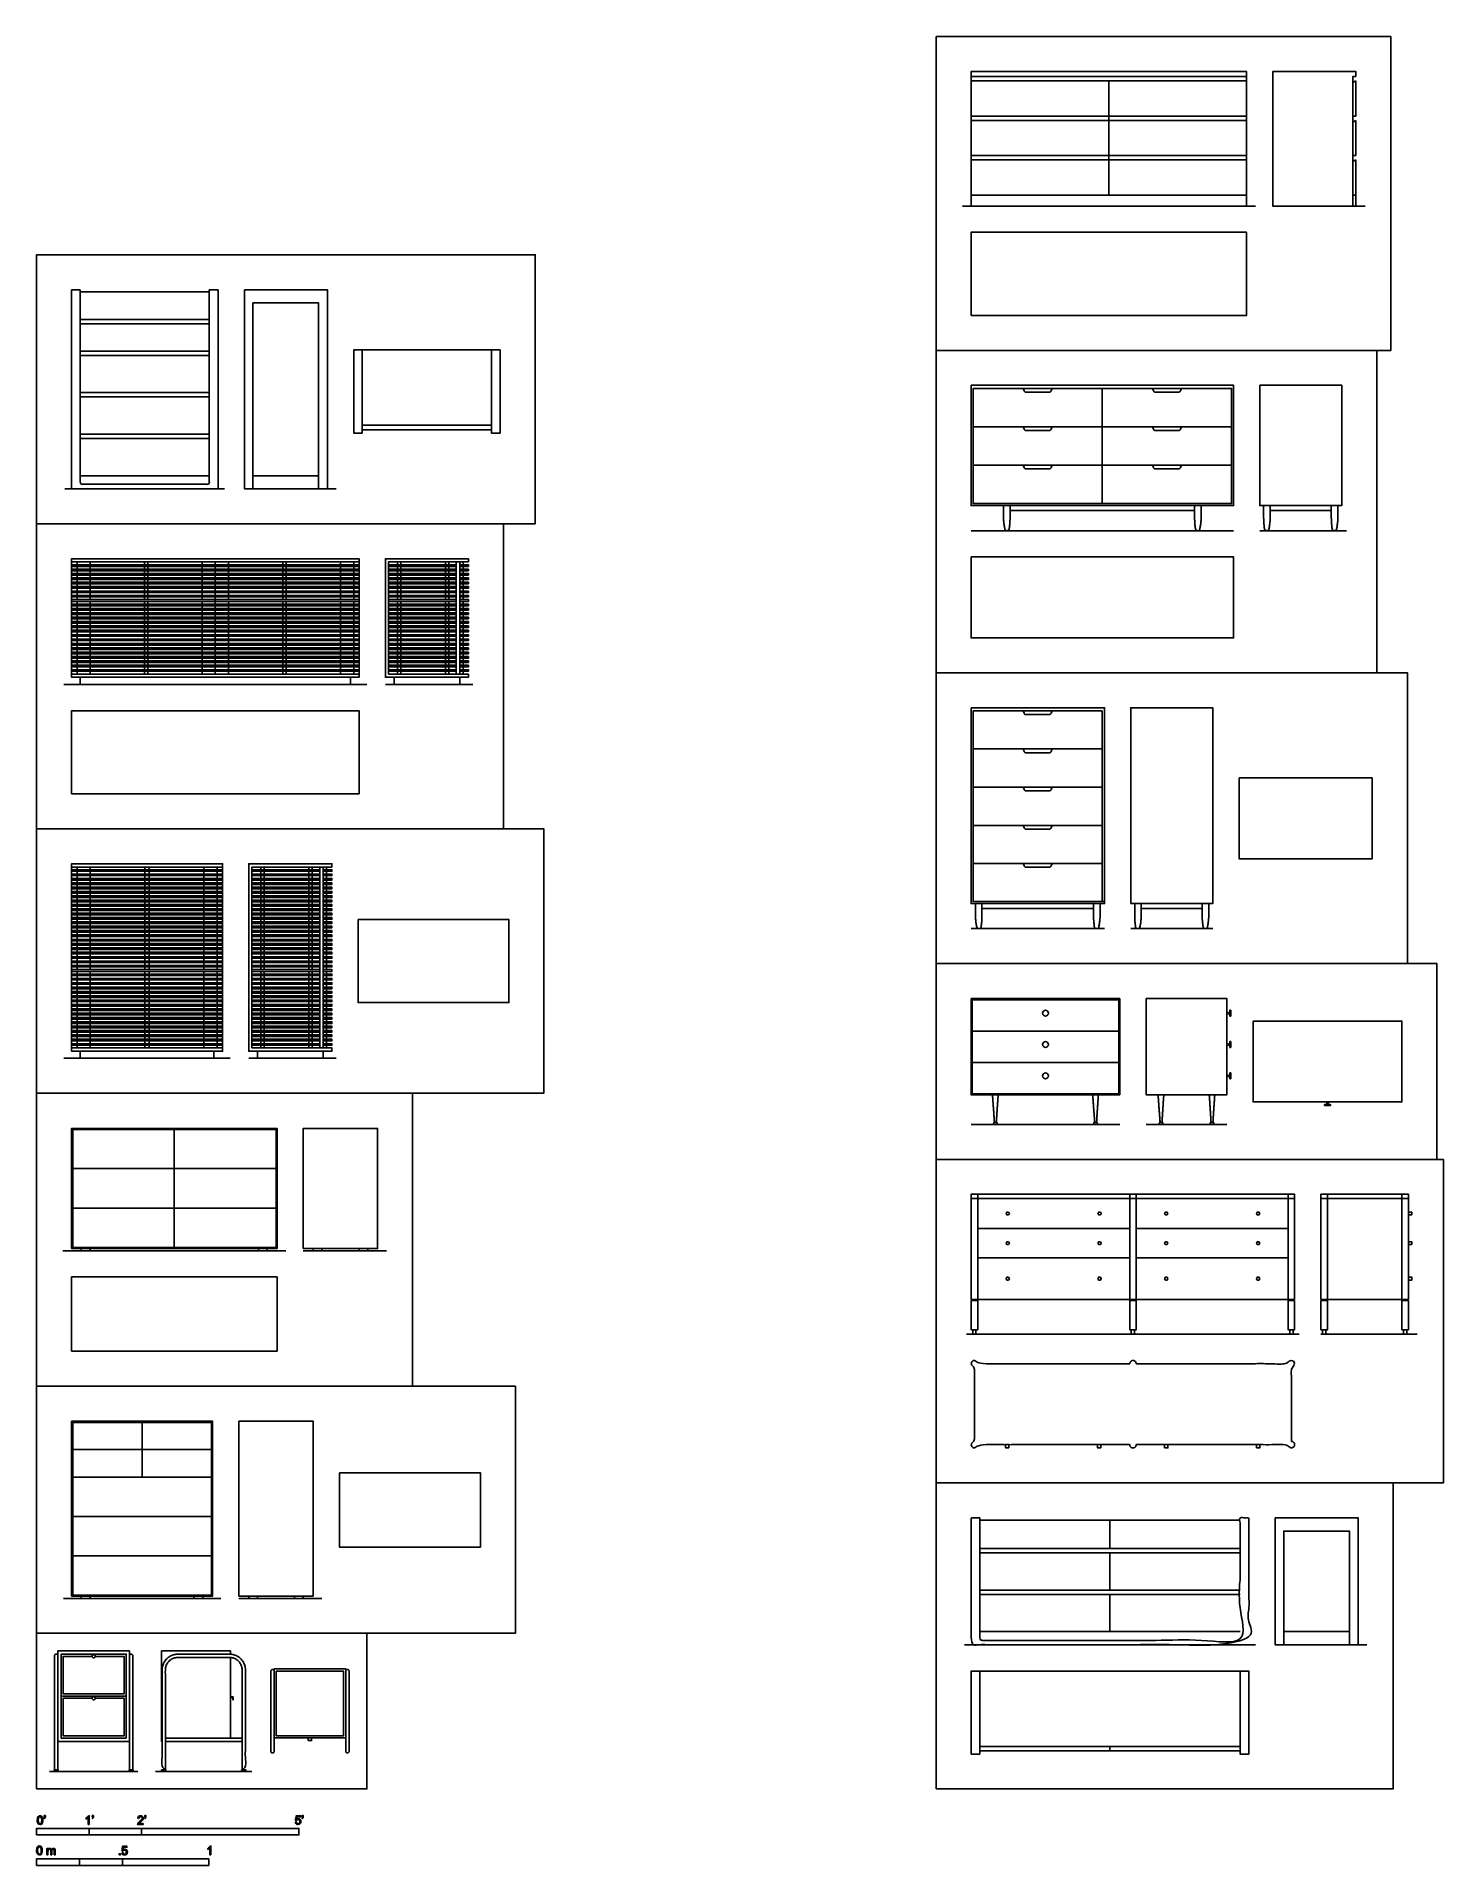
# Model space of a CAD drawing. Header units: millimetres. Extents: x 0.1 to 8.3, y 0.1 to 10.7.
import ezdxf

# ---------------------------------------------------------------- set-up
doc = ezdxf.new("R2010")
doc.units = ezdxf.units.MM
for name, color, linetype, true_color in [('2D$AG-DETAILS-DIAGRAM', 7, 'Continuous', 0xccff66), ('2D$AG-DIAGRAM', 7, 'Continuous', 0xfecc66), ('2D$AG-FURNITURE', 7, 'Continuous', 0x66ccff), ('2D$N-SYMB', 7, 'Continuous', 0x800040), ('2D$X-VPRT', 6, 'Continuous', 0xff00ff), ('AG-DETAILS', 7, 'Continuous', 0x66ffff), ('AG-DIAGRAM', 7, 'Continuous', 0xfecc66), ('AG-FURNITURE', 7, 'Continuous', 0x66ccff), ('X-VPRT', 6, 'Continuous', 0xff00ff)]:
    doc.layers.add(name, color=color, linetype=linetype, true_color=true_color)

msp = doc.modelspace()

# ---------------------------------------------------------------- linework, layer by layer
at = {"layer": '2D$AG-DETAILS-DIAGRAM'}
for points in [[(0.454, 1.277), (0.287, 1.277), (0.287, 1.059), (0.64, 1.059), (0.64, 1.277), (0.473, 1.277)], [(0.454, 1.034), (0.287, 1.034), (0.287, 0.815), (0.64, 0.815), (0.64, 1.034), (0.473, 1.034)]]:
    msp.add_lwpolyline(points, dxfattribs=at)
msp.add_lwpolyline([(1.524, 0.816), (1.524, 1.191), (1.915, 1.191), (1.915, 0.816)], close=True, dxfattribs=at)
at = {"layer": '2D$AG-DIAGRAM'}
for points in [[(0.207, 0.608), (0.72, 0.608)], [(0.823, 0.608), (1.383, 0.608)]]:
    msp.add_lwpolyline(points, dxfattribs=at)
at = {"layer": '2D$AG-FURNITURE'}
for points in [[(0.672, 0.783), (0.672, 1.309), (0.256, 1.309), (0.256, 0.783)], [(0.653, 0.802), (0.653, 1.29), (0.275, 1.29), (0.275, 0.802)], [(0.275, 1.046), (0.653, 1.046), (0.653, 1.29), (0.275, 1.29)], [(1.512, 0.804), (1.512, 1.204), (1.928, 1.204), (1.928, 0.804)], [(1.326, 0.783), (1.326, 0.802), (0.88, 0.802), (0.88, 0.783)], [(1.729, 0.804), (1.71, 0.804), (1.71, 0.788), (1.729, 0.788)], [(0.258, 0.608), (0.234, 0.608), (0.234, 0.618), (0.258, 0.618)], [(0.669, 0.608), (0.693, 0.608), (0.693, 0.618), (0.669, 0.618)], [(0.858, 0.608), (0.883, 0.608), (0.883, 0.618), (0.858, 0.618)], [(1.348, 0.608), (1.323, 0.608), (1.323, 0.618), (1.348, 0.618)]]:
    msp.add_lwpolyline(points, close=True, dxfattribs=at)
for points in [[(0.861, 0.783), (0.858, 0.783), (0.858, 1.309), (1.258, 1.309), (1.258, 1.289)], [(1.258, 1.27), (1.258, 0.802)], [(0.653, 1.046), (0.275, 1.046)]]:
    msp.add_lwpolyline(points, dxfattribs=at)
for points, weights, knots in [([(0.256, 0.618), (0.256, 0.949), (0.256, 1.28), (0.256, 1.29), (0.246, 1.29), (0.236, 1.29), (0.236, 1.28), (0.236, 0.949), (0.236, 0.618)], [1, 1, 1, 0.707106781187, 1, 0.707106781187, 1, 1, 1], [2.27162, 2.27162, 2.27162, 4.445066, 4.445066, 4.494154, 4.494154, 4.543241, 4.543241, 6.716687, 6.716687, 6.716687]), ([(0.454, 1.278), (0.454, 1.269), (0.464, 1.269), (0.473, 1.269), (0.473, 1.278), (0.473, 1.282), (0.473, 1.286), (0.464, 1.286), (0.454, 1.286), (0.454, 1.282), (0.454, 1.278)], [1, 0.707106781187, 1, 0.707106781187, 1, 1, 1, 1, 1, 1, 1], [0.451766, 0.451766, 0.451766, 0.500853, 0.500853, 0.549941, 0.549941, 1.001706, 1.001706, 1.032956, 1.032956, 1.484722, 1.484722, 1.484722]), ([(0.672, 0.618), (0.672, 0.949), (0.672, 1.28), (0.672, 1.29), (0.681, 1.29), (0.691, 1.29), (0.691, 1.28), (0.691, 0.949), (0.691, 0.618)], [1, 1, 1, 0.707106781187, 1, 0.707106781187, 1, 1, 1], [2.27162, 2.27162, 2.27162, 4.445066, 4.445066, 4.494154, 4.494154, 4.543241, 4.543241, 6.716687, 6.716687, 6.716687]), ([(1.103, 1.29), (1.028, 1.29), (0.953, 1.29), (0.861, 1.29), (0.861, 1.198), (0.861, 0.903), (0.861, 0.618), (0.87, 0.618), (0.88, 0.618), (0.88, 0.903), (0.88, 1.198), (0.88, 1.271), (0.953, 1.271), (1.028, 1.271), (1.103, 1.271)], [1, 1, 1, 0.707106781186, 1, 1, 1, 1, 1, 1, 1, 0.707106781186, 1, 1, 1], [0, 0, 0, 0.944878, 0.944878, 1.567742, 1.567742, 2.851972, 2.851972, 2.914472, 2.914472, 4.198703, 4.198703, 4.821567, 4.821567, 5.766445, 5.766445, 5.766445]), ([(1.103, 1.29), (1.178, 1.29), (1.253, 1.29), (1.345, 1.29), (1.345, 1.198), (1.345, 0.903), (1.345, 0.618), (1.336, 0.618), (1.326, 0.618), (1.326, 0.903), (1.326, 1.198), (1.326, 1.271), (1.253, 1.271), (1.178, 1.271), (1.103, 1.271)], [1, 1, 1, 0.707106781186, 1, 1, 1, 1, 1, 1, 1, 0.707106781186, 1, 1, 1], [0, 0, 0, 0.944878, 0.944878, 1.567742, 1.567742, 2.851972, 2.851972, 2.914472, 2.914472, 4.198703, 4.198703, 4.821567, 4.821567, 5.766445, 5.766445, 5.766445]), ([(1.512, 1.191), (1.512, 0.959), (1.512, 0.726), (1.512, 0.716), (1.502, 0.716), (1.493, 0.716), (1.493, 0.726), (1.493, 0.959), (1.493, 1.191), (1.493, 1.201), (1.502, 1.201), (1.512, 1.201), (1.512, 1.191)], [1, 1, 1, 0.707106781187, 1, 0.707106781187, 1, 1, 1, 0.707106781187, 1, 0.707106781187, 1], [0, 0, 0, 1.527387, 1.527387, 1.576475, 1.576475, 1.625562, 1.625562, 3.152949, 3.152949, 3.202037, 3.202037, 3.251124, 3.251124, 3.251124]), ([(1.928, 1.191), (1.928, 0.959), (1.928, 0.726), (1.928, 0.716), (1.937, 0.716), (1.947, 0.716), (1.947, 0.726), (1.947, 0.959), (1.947, 1.191), (1.947, 1.201), (1.937, 1.201), (1.928, 1.201), (1.928, 1.191)], [1, 1, 1, 0.707106781187, 1, 0.707106781187, 1, 1, 1, 0.707106781187, 1, 0.707106781187, 1], [0, 0, 0, 1.527387, 1.527387, 1.576475, 1.576475, 1.625562, 1.625562, 3.152949, 3.152949, 3.202037, 3.202037, 3.251124, 3.251124, 3.251124]), ([(0.454, 1.034), (0.454, 1.025), (0.464, 1.025), (0.473, 1.025), (0.473, 1.034), (0.473, 1.038), (0.473, 1.042), (0.464, 1.042), (0.454, 1.042), (0.454, 1.038), (0.454, 1.034)], [1, 0.707106781187, 1, 0.707106781187, 1, 1, 1, 1, 1, 1, 1], [0.451766, 0.451766, 0.451766, 0.500853, 0.500853, 0.549941, 0.549941, 1.001706, 1.001706, 1.032956, 1.032956, 1.484722, 1.484722, 1.484722])]:
    msp.add_rational_spline(points, weights, degree=2, knots=knots, dxfattribs=at)
msp.add_open_spline([(1.258, 1.042), (1.266, 1.042), (1.274, 1.042), (1.274, 1.033), (1.274, 1.025), (1.272, 1.025), (1.271, 1.025), (1.271, 1.032), (1.271, 1.039), (1.264, 1.039), (1.258, 1.039)], degree=2, knots=[0.0104167, 0.0104167, 0.0104167, 0.0625, 0.0625, 0.1195012, 0.1195012, 0.1299179, 0.1299179, 0.1765024, 0.1765024, 0.218169, 0.218169, 0.218169], dxfattribs=at)
at = {"layer": '2D$N-SYMB'}
for points in [[(0.132, 0.24), (0.132, 0.278), (0.437, 0.278), (0.437, 0.24)], [(0.437, 0.24), (0.437, 0.278), (0.742, 0.278), (0.742, 0.24)], [(0.742, 0.24), (0.742, 0.278), (1.656, 0.278), (1.656, 0.24)], [(0.611, 0.124), (0.611, 0.131), (0.618, 0.131), (0.618, 0.124)], [(0.132, 0.063), (0.132, 0.101), (0.382, 0.101), (0.382, 0.063)], [(0.382, 0.063), (0.382, 0.101), (0.632, 0.101), (0.632, 0.063)], [(0.632, 0.063), (0.632, 0.101), (1.132, 0.101), (1.132, 0.063)]]:
    msp.add_lwpolyline(points, close=True, dxfattribs=at)
for points, knots in [([(0.136, 0.326), (0.136, 0.332), (0.137, 0.336), (0.138, 0.34), (0.139, 0.344), (0.141, 0.346), (0.143, 0.348), (0.146, 0.35), (0.149, 0.351), (0.152, 0.351), (0.155, 0.351), (0.157, 0.351), (0.159, 0.35), (0.162, 0.349), (0.163, 0.347), (0.165, 0.345), (0.166, 0.343), (0.167, 0.341), (0.168, 0.338), (0.168, 0.335), (0.169, 0.331), (0.169, 0.326), (0.169, 0.32), (0.168, 0.315), (0.167, 0.311), (0.166, 0.308), (0.164, 0.305), (0.162, 0.303), (0.159, 0.301), (0.156, 0.301), (0.152, 0.301), (0.147, 0.301), (0.144, 0.302), (0.141, 0.305), (0.138, 0.31), (0.136, 0.316), (0.136, 0.326)], [0, 0, 0, 0, 1, 1, 1, 2, 2, 2, 3, 3, 3, 4, 4, 4, 5, 5, 5, 6, 6, 6, 7, 7, 7, 8, 8, 8, 9, 9, 9, 10, 10, 10, 11, 11, 11, 12, 12, 12, 12]), ([(0.142, 0.326), (0.142, 0.317), (0.143, 0.312), (0.145, 0.309), (0.147, 0.307), (0.149, 0.305), (0.152, 0.305), (0.155, 0.305), (0.158, 0.307), (0.159, 0.309), (0.161, 0.312), (0.162, 0.317), (0.162, 0.326), (0.162, 0.334), (0.161, 0.339), (0.159, 0.342), (0.158, 0.345), (0.155, 0.346), (0.152, 0.346), (0.149, 0.346), (0.147, 0.345), (0.146, 0.343), (0.143, 0.34), (0.142, 0.334), (0.142, 0.326)], [0, 0, 0, 0, 1, 1, 1, 2, 2, 2, 3, 3, 3, 4, 4, 4, 5, 5, 5, 6, 6, 6, 7, 7, 7, 8, 8, 8, 8]), ([(0.176, 0.345), (0.176, 0.347), (0.176, 0.349), (0.176, 0.352), (0.178, 0.352), (0.181, 0.352), (0.183, 0.352), (0.183, 0.35), (0.183, 0.348), (0.183, 0.346), (0.183, 0.343), (0.183, 0.341), (0.182, 0.339), (0.181, 0.338), (0.179, 0.336), (0.177, 0.335), (0.177, 0.336), (0.176, 0.337), (0.176, 0.338), (0.177, 0.338), (0.178, 0.339), (0.178, 0.34), (0.179, 0.341), (0.179, 0.343), (0.179, 0.345), (0.178, 0.345), (0.177, 0.345), (0.176, 0.345)], [0, 0, 0, 0, 1, 1, 1, 2, 2, 2, 3, 3, 3, 4, 4, 4, 5, 5, 5, 6, 6, 6, 7, 7, 7, 8, 8, 8, 9, 9, 9, 9]), ([(0.438, 0.301), (0.436, 0.301), (0.434, 0.301), (0.432, 0.301), (0.432, 0.314), (0.432, 0.327), (0.432, 0.34), (0.431, 0.339), (0.428, 0.337), (0.426, 0.336), (0.424, 0.335), (0.422, 0.333), (0.42, 0.333), (0.42, 0.335), (0.42, 0.337), (0.42, 0.339), (0.423, 0.34), (0.426, 0.342), (0.429, 0.345), (0.431, 0.347), (0.433, 0.349), (0.434, 0.351), (0.435, 0.351), (0.437, 0.351), (0.438, 0.351), (0.438, 0.335), (0.438, 0.318), (0.438, 0.301)], [0, 0, 0, 0, 1, 1, 1, 2, 2, 2, 3, 3, 3, 4, 4, 4, 5, 5, 5, 6, 6, 6, 7, 7, 7, 8, 8, 8, 9, 9, 9, 9]), ([(0.455, 0.345), (0.455, 0.347), (0.455, 0.349), (0.455, 0.352), (0.457, 0.352), (0.46, 0.352), (0.462, 0.352), (0.462, 0.35), (0.462, 0.348), (0.462, 0.346), (0.462, 0.343), (0.462, 0.341), (0.461, 0.339), (0.46, 0.338), (0.458, 0.336), (0.456, 0.335), (0.456, 0.336), (0.455, 0.337), (0.455, 0.338), (0.456, 0.338), (0.457, 0.339), (0.457, 0.34), (0.458, 0.341), (0.458, 0.343), (0.458, 0.345), (0.457, 0.345), (0.456, 0.345), (0.455, 0.345)], [0, 0, 0, 0, 1, 1, 1, 2, 2, 2, 3, 3, 3, 4, 4, 4, 5, 5, 5, 6, 6, 6, 7, 7, 7, 8, 8, 8, 9, 9, 9, 9]), ([(0.752, 0.307), (0.752, 0.305), (0.752, 0.303), (0.752, 0.301), (0.741, 0.301), (0.73, 0.301), (0.719, 0.301), (0.719, 0.302), (0.719, 0.304), (0.72, 0.305), (0.721, 0.308), (0.722, 0.31), (0.724, 0.312), (0.726, 0.314), (0.728, 0.317), (0.732, 0.32), (0.737, 0.324), (0.741, 0.328), (0.743, 0.33), (0.745, 0.333), (0.746, 0.335), (0.746, 0.338), (0.746, 0.34), (0.745, 0.342), (0.743, 0.344), (0.741, 0.345), (0.739, 0.346), (0.736, 0.346), (0.733, 0.346), (0.731, 0.345), (0.729, 0.344), (0.727, 0.342), (0.726, 0.339), (0.726, 0.336), (0.724, 0.336), (0.722, 0.337), (0.72, 0.337), (0.721, 0.342), (0.722, 0.345), (0.725, 0.348), (0.728, 0.35), (0.732, 0.351), (0.736, 0.351), (0.741, 0.351), (0.745, 0.35), (0.748, 0.347), (0.751, 0.345), (0.752, 0.341), (0.752, 0.337), (0.752, 0.336), (0.752, 0.333), (0.751, 0.332), (0.75, 0.329), (0.749, 0.328), (0.747, 0.325), (0.745, 0.323), (0.742, 0.32), (0.737, 0.317), (0.734, 0.314), (0.731, 0.311), (0.73, 0.31), (0.729, 0.309), (0.728, 0.308), (0.728, 0.307), (0.736, 0.307), (0.744, 0.307), (0.752, 0.307)], [0, 0, 0, 0, 1, 1, 1, 2, 2, 2, 3, 3, 3, 4, 4, 4, 5, 5, 5, 6, 6, 6, 7, 7, 7, 8, 8, 8, 9, 9, 9, 10, 10, 10, 11, 11, 11, 12, 12, 12, 13, 13, 13, 14, 14, 14, 15, 15, 15, 16, 16, 16, 17, 17, 17, 18, 18, 18, 19, 19, 19, 20, 20, 20, 21, 21, 21, 22, 22, 22, 22]), ([(0.76, 0.345), (0.76, 0.347), (0.76, 0.349), (0.76, 0.352), (0.762, 0.352), (0.764, 0.352), (0.767, 0.352), (0.767, 0.35), (0.767, 0.348), (0.767, 0.346), (0.767, 0.343), (0.766, 0.341), (0.765, 0.339), (0.765, 0.338), (0.763, 0.336), (0.761, 0.335), (0.76, 0.336), (0.76, 0.337), (0.759, 0.338), (0.761, 0.338), (0.762, 0.339), (0.762, 0.34), (0.763, 0.341), (0.763, 0.343), (0.763, 0.345), (0.762, 0.345), (0.761, 0.345), (0.76, 0.345)], [0, 0, 0, 0, 1, 1, 1, 2, 2, 2, 3, 3, 3, 4, 4, 4, 5, 5, 5, 6, 6, 6, 7, 7, 7, 8, 8, 8, 9, 9, 9, 9]), ([(1.634, 0.314), (1.636, 0.314), (1.639, 0.315), (1.641, 0.315), (1.641, 0.311), (1.642, 0.309), (1.644, 0.308), (1.646, 0.306), (1.648, 0.305), (1.65, 0.305), (1.653, 0.305), (1.656, 0.306), (1.658, 0.309), (1.66, 0.311), (1.661, 0.314), (1.661, 0.317), (1.661, 0.321), (1.66, 0.324), (1.658, 0.326), (1.656, 0.328), (1.653, 0.329), (1.65, 0.329), (1.648, 0.329), (1.646, 0.328), (1.645, 0.327), (1.643, 0.326), (1.642, 0.325), (1.641, 0.324), (1.639, 0.324), (1.637, 0.324), (1.635, 0.325), (1.637, 0.333), (1.639, 0.342), (1.64, 0.351), (1.648, 0.351), (1.657, 0.351), (1.665, 0.351), (1.665, 0.349), (1.665, 0.347), (1.665, 0.345), (1.658, 0.345), (1.652, 0.345), (1.645, 0.345), (1.644, 0.34), (1.643, 0.336), (1.642, 0.331), (1.645, 0.333), (1.649, 0.334), (1.652, 0.334), (1.656, 0.334), (1.66, 0.333), (1.663, 0.33), (1.666, 0.327), (1.667, 0.323), (1.667, 0.318), (1.667, 0.314), (1.666, 0.31), (1.663, 0.306), (1.66, 0.302), (1.656, 0.301), (1.65, 0.301), (1.646, 0.301), (1.642, 0.301), (1.639, 0.304), (1.636, 0.307), (1.635, 0.31), (1.634, 0.314)], [0, 0, 0, 0, 1, 1, 1, 2, 2, 2, 3, 3, 3, 4, 4, 4, 5, 5, 5, 6, 6, 6, 7, 7, 7, 8, 8, 8, 9, 9, 9, 10, 10, 10, 11, 11, 11, 12, 12, 12, 13, 13, 13, 14, 14, 14, 15, 15, 15, 16, 16, 16, 17, 17, 17, 18, 18, 18, 19, 19, 19, 20, 20, 20, 21, 21, 21, 22, 22, 22, 22]), ([(1.674, 0.345), (1.674, 0.347), (1.674, 0.349), (1.674, 0.352), (1.677, 0.352), (1.679, 0.352), (1.681, 0.352), (1.681, 0.35), (1.681, 0.348), (1.681, 0.346), (1.681, 0.343), (1.681, 0.341), (1.68, 0.339), (1.679, 0.338), (1.677, 0.336), (1.675, 0.335), (1.675, 0.336), (1.674, 0.337), (1.674, 0.338), (1.675, 0.338), (1.676, 0.339), (1.677, 0.34), (1.677, 0.341), (1.677, 0.343), (1.677, 0.345), (1.676, 0.345), (1.675, 0.345), (1.674, 0.345)], [0, 0, 0, 0, 1, 1, 1, 2, 2, 2, 3, 3, 3, 4, 4, 4, 5, 5, 5, 6, 6, 6, 7, 7, 7, 8, 8, 8, 9, 9, 9, 9]), ([(0.132, 0.15), (0.132, 0.156), (0.133, 0.161), (0.134, 0.164), (0.135, 0.168), (0.137, 0.171), (0.139, 0.173), (0.142, 0.174), (0.145, 0.176), (0.148, 0.176), (0.151, 0.176), (0.153, 0.175), (0.156, 0.174), (0.158, 0.173), (0.159, 0.171), (0.161, 0.169), (0.162, 0.167), (0.163, 0.165), (0.164, 0.162), (0.164, 0.159), (0.165, 0.155), (0.165, 0.15), (0.165, 0.144), (0.164, 0.139), (0.163, 0.136), (0.162, 0.132), (0.16, 0.129), (0.158, 0.127), (0.155, 0.125), (0.152, 0.125), (0.148, 0.125), (0.144, 0.125), (0.14, 0.126), (0.137, 0.13), (0.134, 0.134), (0.132, 0.14), (0.132, 0.15)], [0, 0, 0, 0, 1, 1, 1, 2, 2, 2, 3, 3, 3, 4, 4, 4, 5, 5, 5, 6, 6, 6, 7, 7, 7, 8, 8, 8, 9, 9, 9, 10, 10, 10, 11, 11, 11, 12, 12, 12, 12]), ([(0.138, 0.15), (0.138, 0.142), (0.139, 0.136), (0.141, 0.133), (0.143, 0.131), (0.146, 0.129), (0.148, 0.129), (0.151, 0.129), (0.154, 0.131), (0.156, 0.133), (0.157, 0.136), (0.159, 0.142), (0.159, 0.15), (0.159, 0.158), (0.157, 0.164), (0.156, 0.166), (0.154, 0.169), (0.151, 0.171), (0.148, 0.171), (0.146, 0.171), (0.143, 0.169), (0.142, 0.167), (0.14, 0.164), (0.138, 0.158), (0.138, 0.15)], [0, 0, 0, 0, 1, 1, 1, 2, 2, 2, 3, 3, 3, 4, 4, 4, 5, 5, 5, 6, 6, 6, 7, 7, 7, 8, 8, 8, 8]), ([(0.192, 0.125), (0.192, 0.137), (0.192, 0.149), (0.192, 0.162), (0.194, 0.162), (0.196, 0.162), (0.198, 0.162), (0.198, 0.16), (0.198, 0.158), (0.198, 0.156), (0.199, 0.158), (0.2, 0.16), (0.202, 0.161), (0.204, 0.162), (0.206, 0.162), (0.209, 0.162), (0.211, 0.162), (0.214, 0.162), (0.215, 0.161), (0.217, 0.159), (0.218, 0.158), (0.219, 0.156), (0.222, 0.16), (0.225, 0.162), (0.23, 0.162), (0.234, 0.162), (0.237, 0.161), (0.238, 0.159), (0.241, 0.157), (0.241, 0.154), (0.241, 0.15), (0.241, 0.142), (0.241, 0.134), (0.241, 0.125), (0.239, 0.125), (0.237, 0.125), (0.235, 0.125), (0.235, 0.133), (0.235, 0.14), (0.235, 0.148), (0.235, 0.151), (0.235, 0.152), (0.235, 0.153), (0.234, 0.155), (0.234, 0.155), (0.232, 0.156), (0.231, 0.157), (0.23, 0.157), (0.229, 0.157), (0.226, 0.157), (0.224, 0.156), (0.222, 0.155), (0.221, 0.153), (0.22, 0.15), (0.22, 0.146), (0.22, 0.139), (0.22, 0.132), (0.22, 0.125), (0.218, 0.125), (0.216, 0.125), (0.214, 0.125), (0.214, 0.133), (0.214, 0.141), (0.214, 0.149), (0.214, 0.152), (0.213, 0.154), (0.212, 0.155), (0.211, 0.156), (0.209, 0.157), (0.207, 0.157), (0.206, 0.157), (0.204, 0.157), (0.203, 0.155), (0.201, 0.155), (0.2, 0.153), (0.199, 0.152), (0.199, 0.15), (0.198, 0.147), (0.198, 0.144), (0.198, 0.138), (0.198, 0.132), (0.198, 0.125), (0.196, 0.125), (0.194, 0.125), (0.192, 0.125)], [0, 0, 0, 0, 1, 1, 1, 2, 2, 2, 3, 3, 3, 4, 4, 4, 5, 5, 5, 6, 6, 6, 7, 7, 7, 8, 8, 8, 9, 9, 9, 10, 10, 10, 11, 11, 11, 12, 12, 12, 13, 13, 13, 14, 14, 14, 15, 15, 15, 16, 16, 16, 17, 17, 17, 18, 18, 18, 19, 19, 19, 20, 20, 20, 21, 21, 21, 22, 22, 22, 23, 23, 23, 24, 24, 24, 25, 25, 25, 26, 26, 26, 27, 27, 27, 28, 28, 28, 28]), ([(0.627, 0.137), (0.629, 0.137), (0.631, 0.138), (0.633, 0.138), (0.634, 0.135), (0.634, 0.132), (0.636, 0.131), (0.638, 0.129), (0.64, 0.128), (0.643, 0.128), (0.646, 0.128), (0.648, 0.129), (0.65, 0.132), (0.652, 0.134), (0.653, 0.137), (0.653, 0.141), (0.653, 0.144), (0.652, 0.147), (0.65, 0.149), (0.648, 0.151), (0.646, 0.152), (0.643, 0.152), (0.641, 0.152), (0.639, 0.151), (0.637, 0.15), (0.636, 0.15), (0.634, 0.148), (0.634, 0.147), (0.632, 0.147), (0.63, 0.148), (0.628, 0.148), (0.629, 0.156), (0.631, 0.165), (0.632, 0.174), (0.641, 0.174), (0.649, 0.174), (0.657, 0.174), (0.657, 0.172), (0.657, 0.17), (0.657, 0.168), (0.651, 0.168), (0.644, 0.168), (0.638, 0.168), (0.637, 0.163), (0.636, 0.159), (0.635, 0.154), (0.638, 0.156), (0.641, 0.157), (0.644, 0.157), (0.649, 0.157), (0.652, 0.156), (0.655, 0.153), (0.658, 0.15), (0.66, 0.146), (0.66, 0.141), (0.66, 0.137), (0.659, 0.133), (0.656, 0.129), (0.653, 0.125), (0.648, 0.124), (0.643, 0.124), (0.638, 0.124), (0.634, 0.125), (0.631, 0.127), (0.629, 0.13), (0.627, 0.133), (0.627, 0.137)], [0, 0, 0, 0, 1, 1, 1, 2, 2, 2, 3, 3, 3, 4, 4, 4, 5, 5, 5, 6, 6, 6, 7, 7, 7, 8, 8, 8, 9, 9, 9, 10, 10, 10, 11, 11, 11, 12, 12, 12, 13, 13, 13, 14, 14, 14, 15, 15, 15, 16, 16, 16, 17, 17, 17, 18, 18, 18, 19, 19, 19, 20, 20, 20, 21, 21, 21, 22, 22, 22, 22]), ([(1.145, 0.124), (1.143, 0.124), (1.141, 0.124), (1.139, 0.124), (1.139, 0.137), (1.139, 0.15), (1.139, 0.163), (1.138, 0.162), (1.135, 0.16), (1.133, 0.159), (1.131, 0.158), (1.128, 0.156), (1.127, 0.156), (1.127, 0.158), (1.127, 0.16), (1.127, 0.162), (1.13, 0.163), (1.133, 0.166), (1.136, 0.168), (1.138, 0.17), (1.14, 0.172), (1.141, 0.175), (1.142, 0.175), (1.144, 0.175), (1.145, 0.175), (1.145, 0.158), (1.145, 0.141), (1.145, 0.124)], [0, 0, 0, 0, 1, 1, 1, 2, 2, 2, 3, 3, 3, 4, 4, 4, 5, 5, 5, 6, 6, 6, 7, 7, 7, 8, 8, 8, 9, 9, 9, 9])]:
    msp.add_open_spline(points, degree=3, knots=knots, dxfattribs=at)
at = {"layer": '2D$X-VPRT'}
msp.add_lwpolyline([(0.132, 0.507), (2.051, 0.507), (2.051, 1.411), (0.132, 1.411)], close=True, dxfattribs=at)
at = {"layer": 'AG-DETAILS'}
for p, q in [((2.024, 8.428), (2.774, 8.428)), ((0.335, 7.634), (0.335, 6.983)), ((0.335, 7.618), (1.17, 7.618)), ((0.335, 7.608), (1.17, 7.608)), ((0.335, 7.592), (1.17, 7.592)), ((0.335, 7.583), (1.17, 7.583)), ((0.335, 7.567), (1.17, 7.567)), ((0.335, 7.558), (1.17, 7.558)), ((0.367, 7.634), (0.367, 7.618)), ((0.367, 7.608), (0.367, 7.592)), ((0.367, 7.583), (0.367, 7.567)), ((0.367, 7.558), (0.367, 7.542)), ((0.443, 7.634), (0.443, 7.618)), ((0.443, 7.608), (0.443, 7.592)), ((0.443, 7.583), (0.443, 7.567)), ((0.443, 7.558), (0.443, 7.542)), ((1.17, 7.618), (2.005, 7.618)), ((1.17, 7.608), (2.005, 7.608)), ((1.17, 7.592), (2.005, 7.592)), ((1.17, 7.583), (2.005, 7.583)), ((1.17, 7.567), (2.005, 7.567)), ((1.17, 7.558), (2.005, 7.558)), ((1.897, 7.634), (1.897, 7.618)), ((1.897, 7.608), (1.897, 7.592)), ((1.897, 7.583), (1.897, 7.567)), ((1.897, 7.558), (1.897, 7.542)), ((1.974, 7.634), (1.974, 7.618)), ((1.974, 7.608), (1.974, 7.592)), ((1.974, 7.583), (1.974, 7.567)), ((1.974, 7.558), (1.974, 7.542)), ((2.005, 7.634), (2.005, 6.983)), ((2.57, 7.618), (2.177, 7.618)), ((2.177, 7.608), (2.57, 7.608)), ((2.57, 7.592), (2.177, 7.592)), ((2.177, 7.583), (2.57, 7.583)), ((2.57, 7.567), (2.177, 7.567)), ((2.177, 7.558), (2.57, 7.558)), ((0.335, 7.542), (1.17, 7.542)), ((0.335, 7.532), (1.17, 7.532)), ((0.335, 7.516), (1.17, 7.516)), ((0.335, 7.507), (1.17, 7.507)), ((0.335, 7.491), (1.17, 7.491)), ((0.335, 7.481), (1.17, 7.481)), ((0.335, 7.465), (1.17, 7.465)), ((0.335, 7.456), (1.17, 7.456)), ((0.335, 7.44), (1.17, 7.44)), ((0.367, 7.532), (0.367, 7.516)), ((0.367, 7.507), (0.367, 7.491)), ((0.367, 7.481), (0.367, 7.465)), ((0.367, 7.456), (0.367, 7.44)), ((0.443, 7.532), (0.443, 7.516)), ((0.443, 7.507), (0.443, 7.491)), ((0.443, 7.481), (0.443, 7.465)), ((0.443, 7.456), (0.443, 7.44)), ((1.17, 7.542), (2.005, 7.542)), ((1.17, 7.532), (2.005, 7.532)), ((1.17, 7.516), (2.005, 7.516)), ((1.17, 7.507), (2.005, 7.507)), ((1.17, 7.491), (2.005, 7.491)), ((1.17, 7.481), (2.005, 7.481)), ((1.17, 7.465), (2.005, 7.465)), ((1.17, 7.456), (2.005, 7.456)), ((1.17, 7.44), (2.005, 7.44)), ((1.897, 7.532), (1.897, 7.516)), ((1.897, 7.507), (1.897, 7.491)), ((1.897, 7.481), (1.897, 7.465)), ((1.897, 7.456), (1.897, 7.44)), ((1.974, 7.532), (1.974, 7.516)), ((1.974, 7.507), (1.974, 7.491)), ((1.974, 7.481), (1.974, 7.465)), ((1.974, 7.456), (1.974, 7.44)), ((2.57, 7.542), (2.177, 7.542)), ((2.177, 7.532), (2.57, 7.532)), ((2.57, 7.516), (2.177, 7.516)), ((2.177, 7.507), (2.57, 7.507)), ((2.57, 7.491), (2.177, 7.491)), ((2.177, 7.481), (2.57, 7.481)), ((2.57, 7.465), (2.177, 7.465)), ((2.177, 7.456), (2.57, 7.456)), ((2.57, 7.44), (2.177, 7.44)), ((0.335, 7.431), (1.17, 7.431)), ((0.335, 7.415), (1.17, 7.415)), ((0.335, 7.405), (1.17, 7.405)), ((0.335, 7.389), (1.17, 7.389)), ((0.335, 7.38), (1.17, 7.38)), ((0.335, 7.364), (1.17, 7.364)), ((0.335, 7.354), (1.17, 7.354)), ((0.335, 7.338), (1.17, 7.338)), ((0.367, 7.431), (0.367, 7.415)), ((0.367, 7.405), (0.367, 7.389)), ((0.367, 7.38), (0.367, 7.364)), ((0.367, 7.354), (0.367, 7.338)), ((0.443, 7.431), (0.443, 7.415)), ((0.443, 7.405), (0.443, 7.389)), ((0.443, 7.38), (0.443, 7.364)), ((0.443, 7.354), (0.443, 7.338)), ((1.17, 7.431), (2.005, 7.431)), ((1.17, 7.415), (2.005, 7.415)), ((1.17, 7.405), (2.005, 7.405)), ((1.17, 7.389), (2.005, 7.389)), ((1.17, 7.38), (2.005, 7.38)), ((1.17, 7.364), (2.005, 7.364)), ((1.17, 7.354), (2.005, 7.354)), ((1.17, 7.338), (2.005, 7.338)), ((1.897, 7.431), (1.897, 7.415)), ((1.897, 7.405), (1.897, 7.389)), ((1.897, 7.38), (1.897, 7.364)), ((1.897, 7.354), (1.897, 7.338)), ((1.974, 7.431), (1.974, 7.415)), ((1.974, 7.405), (1.974, 7.389)), ((1.974, 7.38), (1.974, 7.364)), ((1.974, 7.354), (1.974, 7.338)), ((2.177, 7.431), (2.57, 7.431)), ((2.57, 7.415), (2.177, 7.415)), ((2.177, 7.405), (2.57, 7.405)), ((2.57, 7.389), (2.177, 7.389)), ((2.177, 7.38), (2.57, 7.38)), ((2.57, 7.364), (2.177, 7.364)), ((2.177, 7.354), (2.57, 7.354)), ((2.57, 7.338), (2.177, 7.338)), ((0.335, 7.329), (1.17, 7.329)), ((0.335, 7.313), (1.17, 7.313)), ((0.335, 7.304), (1.17, 7.304)), ((0.335, 7.288), (1.17, 7.288)), ((0.335, 7.278), (1.17, 7.278)), ((0.335, 7.262), (1.17, 7.262)), ((0.335, 7.253), (1.17, 7.253)), ((0.335, 7.237), (1.17, 7.237)), ((0.335, 7.228), (1.17, 7.228)), ((0.367, 7.329), (0.367, 7.313)), ((0.367, 7.304), (0.367, 7.288)), ((0.367, 7.278), (0.367, 7.262)), ((0.367, 7.253), (0.367, 7.237)), ((0.367, 7.228), (0.367, 7.211)), ((0.443, 7.329), (0.443, 7.313)), ((0.443, 7.304), (0.443, 7.288)), ((0.443, 7.278), (0.443, 7.262)), ((0.443, 7.253), (0.443, 7.237)), ((0.443, 7.228), (0.443, 7.211)), ((1.17, 7.329), (2.005, 7.329)), ((1.17, 7.313), (2.005, 7.313)), ((1.17, 7.304), (2.005, 7.304)), ((1.17, 7.288), (2.005, 7.288)), ((1.17, 7.278), (2.005, 7.278)), ((1.17, 7.262), (2.005, 7.262)), ((1.17, 7.253), (2.005, 7.253)), ((1.17, 7.237), (2.005, 7.237)), ((1.17, 7.228), (2.005, 7.228)), ((1.897, 7.329), (1.897, 7.313)), ((1.897, 7.304), (1.897, 7.288)), ((1.897, 7.278), (1.897, 7.262)), ((1.897, 7.253), (1.897, 7.237)), ((1.897, 7.228), (1.897, 7.211)), ((1.974, 7.329), (1.974, 7.313)), ((1.974, 7.304), (1.974, 7.288)), ((1.974, 7.278), (1.974, 7.262)), ((1.974, 7.253), (1.974, 7.237)), ((1.974, 7.228), (1.974, 7.211)), ((2.177, 7.329), (2.57, 7.329)), ((2.57, 7.313), (2.177, 7.313)), ((2.177, 7.304), (2.57, 7.304)), ((2.57, 7.288), (2.177, 7.288)), ((2.177, 7.278), (2.57, 7.278)), ((2.57, 7.262), (2.177, 7.262)), ((2.177, 7.253), (2.57, 7.253)), ((2.57, 7.237), (2.177, 7.237)), ((2.177, 7.228), (2.57, 7.228)), ((0.335, 7.211), (1.17, 7.211)), ((0.335, 7.202), (1.17, 7.202)), ((0.335, 7.186), (1.17, 7.186)), ((0.335, 7.177), (1.17, 7.177)), ((0.335, 7.161), (1.17, 7.161)), ((0.335, 7.151), (1.17, 7.151)), ((0.335, 7.135), (1.17, 7.135)), ((0.335, 7.126), (1.17, 7.126)), ((0.367, 7.202), (0.367, 7.186)), ((0.367, 7.177), (0.367, 7.161)), ((0.367, 7.151), (0.367, 7.135)), ((0.367, 7.126), (0.367, 7.11)), ((0.443, 7.202), (0.443, 7.186)), ((0.443, 7.177), (0.443, 7.161)), ((0.443, 7.151), (0.443, 7.135)), ((0.443, 7.126), (0.443, 7.11)), ((1.17, 7.211), (2.005, 7.211)), ((1.17, 7.202), (2.005, 7.202)), ((1.17, 7.186), (2.005, 7.186)), ((1.17, 7.177), (2.005, 7.177)), ((1.17, 7.161), (2.005, 7.161)), ((1.17, 7.151), (2.005, 7.151)), ((1.17, 7.135), (2.005, 7.135)), ((1.17, 7.126), (2.005, 7.126)), ((1.897, 7.202), (1.897, 7.186)), ((1.897, 7.177), (1.897, 7.161)), ((1.897, 7.151), (1.897, 7.135)), ((1.897, 7.126), (1.897, 7.11)), ((1.974, 7.202), (1.974, 7.186)), ((1.974, 7.177), (1.974, 7.161)), ((1.974, 7.151), (1.974, 7.135)), ((1.974, 7.126), (1.974, 7.11)), ((2.57, 7.211), (2.177, 7.211)), ((2.177, 7.202), (2.57, 7.202)), ((2.57, 7.186), (2.177, 7.186)), ((2.177, 7.177), (2.57, 7.177)), ((2.57, 7.161), (2.177, 7.161)), ((2.177, 7.151), (2.57, 7.151)), ((2.57, 7.135), (2.177, 7.135)), ((2.177, 7.126), (2.57, 7.126)), ((0.335, 7.11), (1.17, 7.11)), ((0.335, 7.101), (1.17, 7.101)), ((0.335, 7.084), (1.17, 7.084)), ((0.335, 7.075), (1.17, 7.075)), ((0.335, 7.059), (1.17, 7.059)), ((0.335, 7.05), (1.17, 7.05)), ((0.335, 7.034), (1.17, 7.034)), ((0.335, 7.024), (1.17, 7.024)), ((0.367, 7.101), (0.367, 7.084)), ((0.367, 7.075), (0.367, 7.059)), ((0.367, 7.05), (0.367, 7.034)), ((0.367, 7.024), (0.367, 7.008)), ((0.443, 7.101), (0.443, 7.084)), ((0.443, 7.075), (0.443, 7.059)), ((0.443, 7.05), (0.443, 7.034)), ((0.443, 7.024), (0.443, 7.008)), ((1.17, 7.11), (2.005, 7.11)), ((1.17, 7.101), (2.005, 7.101)), ((1.17, 7.084), (2.005, 7.084)), ((1.17, 7.075), (2.005, 7.075)), ((1.17, 7.059), (2.005, 7.059)), ((1.17, 7.05), (2.005, 7.05)), ((1.17, 7.034), (2.005, 7.034)), ((1.17, 7.024), (2.005, 7.024)), ((1.897, 7.101), (1.897, 7.084)), ((1.897, 7.075), (1.897, 7.059)), ((1.897, 7.05), (1.897, 7.034)), ((1.897, 7.024), (1.897, 7.008)), ((1.974, 7.101), (1.974, 7.084)), ((1.974, 7.075), (1.974, 7.059)), ((1.974, 7.05), (1.974, 7.034)), ((1.974, 7.024), (1.974, 7.008)), ((2.57, 7.11), (2.177, 7.11)), ((2.177, 7.101), (2.57, 7.101)), ((2.57, 7.084), (2.177, 7.084)), ((2.177, 7.075), (2.57, 7.075)), ((2.57, 7.059), (2.177, 7.059)), ((2.177, 7.05), (2.57, 7.05)), ((2.57, 7.034), (2.177, 7.034)), ((2.177, 7.024), (2.57, 7.024)), ((0.335, 7.008), (1.17, 7.008)), ((0.335, 6.999), (1.17, 6.999)), ((0.367, 6.999), (0.367, 6.983)), ((0.443, 6.999), (0.443, 6.983)), ((1.17, 7.008), (2.005, 7.008)), ((1.17, 6.999), (2.005, 6.999)), ((1.897, 6.999), (1.897, 6.983)), ((1.974, 6.999), (1.974, 6.983)), ((2.57, 7.008), (2.177, 7.008)), ((2.177, 6.999), (2.57, 6.999)), ((0.335, 5.846), (1.212, 5.846)), ((1.777, 5.846), (1.383, 5.846)), ((0.335, 5.837), (1.212, 5.837)), ((0.335, 5.821), (1.212, 5.821)), ((0.335, 5.812), (1.212, 5.812)), ((0.335, 5.796), (1.212, 5.796)), ((0.335, 5.786), (1.212, 5.786)), ((0.335, 5.77), (1.212, 5.77)), ((0.335, 5.761), (1.212, 5.761)), ((0.335, 5.745), (1.212, 5.745)), ((1.383, 5.837), (1.777, 5.837)), ((1.777, 5.821), (1.383, 5.821)), ((1.383, 5.812), (1.777, 5.812)), ((1.777, 5.796), (1.383, 5.796)), ((1.383, 5.786), (1.777, 5.786)), ((1.777, 5.77), (1.383, 5.77)), ((1.383, 5.761), (1.777, 5.761)), ((1.777, 5.745), (1.383, 5.745)), ((0.335, 5.736), (1.212, 5.736)), ((0.335, 5.72), (1.212, 5.72)), ((0.335, 5.711), (1.212, 5.711)), ((0.335, 5.695), (1.212, 5.695)), ((0.335, 5.685), (1.212, 5.685)), ((0.335, 5.669), (1.212, 5.669)), ((0.335, 5.66), (1.212, 5.66)), ((0.335, 5.644), (1.212, 5.644)), ((0.335, 5.635), (1.212, 5.635)), ((1.383, 5.736), (1.777, 5.736)), ((1.777, 5.72), (1.383, 5.72)), ((1.383, 5.711), (1.777, 5.711)), ((1.777, 5.695), (1.383, 5.695)), ((1.383, 5.685), (1.777, 5.685)), ((1.777, 5.669), (1.383, 5.669)), ((1.383, 5.66), (1.777, 5.66)), ((1.777, 5.644), (1.383, 5.644)), ((1.383, 5.635), (1.777, 5.635)), ((0.335, 5.619), (1.212, 5.619)), ((0.335, 5.61), (1.212, 5.61)), ((0.335, 5.594), (1.212, 5.594)), ((0.335, 5.584), (1.212, 5.584)), ((0.335, 5.568), (1.212, 5.568)), ((0.335, 5.559), (1.212, 5.559)), ((0.335, 5.543), (1.212, 5.543)), ((0.335, 5.534), (1.212, 5.534)), ((1.777, 5.619), (1.383, 5.619)), ((1.383, 5.61), (1.777, 5.61)), ((1.777, 5.594), (1.383, 5.594)), ((1.383, 5.584), (1.777, 5.584)), ((1.777, 5.568), (1.383, 5.568)), ((1.383, 5.559), (1.777, 5.559)), ((1.777, 5.543), (1.383, 5.543)), ((1.383, 5.534), (1.777, 5.534)), ((0.335, 5.518), (1.212, 5.518)), ((0.335, 5.509), (1.212, 5.509)), ((0.335, 5.493), (1.212, 5.493)), ((0.335, 5.483), (1.212, 5.483)), ((0.335, 5.468), (1.212, 5.468)), ((0.335, 5.458), (1.212, 5.458)), ((0.335, 5.442), (1.212, 5.442)), ((0.335, 5.433), (1.212, 5.433)), ((1.777, 5.518), (1.383, 5.518)), ((1.383, 5.509), (1.777, 5.509)), ((1.777, 5.493), (1.383, 5.493)), ((1.383, 5.483), (1.777, 5.483)), ((1.777, 5.468), (1.383, 5.468)), ((1.383, 5.458), (1.777, 5.458)), ((1.777, 5.442), (1.383, 5.442)), ((1.383, 5.433), (1.777, 5.433)), ((0.335, 5.417), (1.212, 5.417)), ((0.335, 5.408), (1.212, 5.408)), ((0.335, 5.392), (1.212, 5.392)), ((0.335, 5.383), (1.212, 5.383)), ((0.335, 5.367), (1.212, 5.367)), ((0.335, 5.357), (1.212, 5.357)), ((0.335, 5.341), (1.212, 5.341)), ((0.335, 5.332), (1.212, 5.332)), ((0.335, 5.316), (1.212, 5.316)), ((1.777, 5.417), (1.383, 5.417)), ((1.383, 5.408), (1.777, 5.408)), ((1.777, 5.392), (1.383, 5.392)), ((1.383, 5.383), (1.777, 5.383)), ((1.777, 5.367), (1.383, 5.367)), ((1.383, 5.357), (1.777, 5.357)), ((1.777, 5.341), (1.383, 5.341)), ((1.383, 5.332), (1.777, 5.332)), ((1.777, 5.316), (1.383, 5.316)), ((0.335, 5.307), (1.212, 5.307)), ((0.335, 5.291), (1.212, 5.291)), ((0.335, 5.282), (1.212, 5.282)), ((0.335, 5.266), (1.212, 5.266)), ((0.335, 5.256), (1.212, 5.256)), ((0.335, 5.24), (1.212, 5.24)), ((0.335, 5.231), (1.212, 5.231)), ((0.335, 5.215), (1.212, 5.215)), ((0.335, 5.206), (1.212, 5.206)), ((1.383, 5.307), (1.777, 5.307)), ((1.777, 5.291), (1.383, 5.291)), ((1.383, 5.282), (1.777, 5.282)), ((1.777, 5.266), (1.383, 5.266)), ((1.383, 5.256), (1.777, 5.256)), ((1.777, 5.24), (1.383, 5.24)), ((1.383, 5.231), (1.777, 5.231)), ((1.777, 5.215), (1.383, 5.215)), ((1.383, 5.206), (1.777, 5.206)), ((0.335, 5.19), (1.212, 5.19)), ((0.335, 5.181), (1.212, 5.181)), ((0.335, 5.165), (1.212, 5.165)), ((0.335, 5.155), (1.212, 5.155)), ((0.335, 5.139), (1.212, 5.139)), ((0.335, 5.13), (1.212, 5.13)), ((0.335, 5.114), (1.212, 5.114)), ((0.335, 5.105), (1.212, 5.105)), ((1.777, 5.19), (1.383, 5.19)), ((1.383, 5.181), (1.777, 5.181)), ((1.777, 5.165), (1.383, 5.165)), ((1.383, 5.155), (1.777, 5.155)), ((1.777, 5.139), (1.383, 5.139)), ((1.383, 5.13), (1.777, 5.13)), ((1.777, 5.114), (1.383, 5.114)), ((1.383, 5.105), (1.777, 5.105)), ((0.335, 5.089), (1.212, 5.089)), ((0.335, 5.08), (1.212, 5.08)), ((0.335, 5.064), (1.212, 5.064)), ((0.335, 5.054), (1.212, 5.054)), ((0.335, 5.038), (1.212, 5.038)), ((0.335, 5.029), (1.212, 5.029)), ((0.335, 5.013), (1.212, 5.013)), ((0.335, 5.004), (1.212, 5.004)), ((1.777, 5.089), (1.383, 5.089)), ((1.383, 5.08), (1.777, 5.08)), ((1.777, 5.064), (1.383, 5.064)), ((1.383, 5.054), (1.777, 5.054)), ((1.777, 5.038), (1.383, 5.038)), ((1.383, 5.029), (1.777, 5.029)), ((1.777, 5.013), (1.383, 5.013)), ((1.383, 5.004), (1.777, 5.004)), ((0.335, 4.988), (1.212, 4.988)), ((0.335, 4.979), (1.212, 4.979)), ((0.335, 4.963), (1.212, 4.963)), ((0.335, 4.953), (1.212, 4.953)), ((0.335, 4.937), (1.212, 4.937)), ((0.335, 4.928), (1.212, 4.928)), ((0.335, 4.912), (1.212, 4.912)), ((0.335, 4.903), (1.212, 4.903)), ((0.335, 4.887), (1.212, 4.887)), ((1.777, 4.988), (1.383, 4.988)), ((1.383, 4.979), (1.777, 4.979)), ((1.777, 4.963), (1.383, 4.963)), ((1.383, 4.953), (1.777, 4.953)), ((1.777, 4.937), (1.383, 4.937)), ((1.383, 4.928), (1.777, 4.928)), ((1.777, 4.912), (1.383, 4.912)), ((1.383, 4.903), (1.777, 4.903)), ((1.777, 4.887), (1.383, 4.887)), ((0.335, 4.878), (1.212, 4.878)), ((0.335, 4.862), (1.212, 4.862)), ((0.335, 4.852), (1.212, 4.852)), ((0.335, 4.836), (1.212, 4.836)), ((0.335, 4.827), (1.212, 4.827)), ((1.383, 4.878), (1.777, 4.878)), ((1.777, 4.862), (1.383, 4.862)), ((1.383, 4.852), (1.777, 4.852)), ((1.777, 4.836), (1.383, 4.836)), ((1.383, 4.827), (1.777, 4.827)), ((5.695, 4.378), (5.707, 4.378)), ((6.288, 4.378), (6.277, 4.378)), ((6.657, 4.378), (6.669, 4.378)), ((6.965, 4.378), (6.953, 4.378)), ((1.523, 4.11), (0.342, 4.11)), ((8.062, 3.936), (8.062, 3.961)), ((1.523, 3.881), (0.342, 3.881)), ((0.745, 2.319), (0.745, 2.643)), ((5.611, 0.754), (7.122, 0.754))]:
    msp.add_line(p, q, dxfattribs=at)
for points in [[(7.776, 9.765), (7.795, 9.765)], [(5.868, 8.628), (5.862, 8.642)], [(5.946, 8.62), (5.88, 8.62)], [(6.013, 8.62), (5.946, 8.62)], [(6.031, 8.642), (6.025, 8.628)], [(6.322, 7.973), (6.322, 8.196), (6.322, 8.419), (6.322, 8.642)], [(6.613, 8.642), (6.619, 8.628)], [(6.631, 8.62), (6.697, 8.62)], [(6.697, 8.62), (6.764, 8.62)], [(6.776, 8.628), (6.782, 8.642)], [(5.571, 8.419), (6.322, 8.419)], [(5.868, 8.405), (5.862, 8.419)], [(5.946, 8.397), (5.88, 8.397)], [(6.013, 8.397), (5.946, 8.397)], [(6.031, 8.419), (6.025, 8.405)], [(6.322, 8.419), (7.073, 8.419)], [(6.613, 8.419), (6.619, 8.405)], [(6.631, 8.397), (6.697, 8.397)], [(6.697, 8.397), (6.764, 8.397)], [(6.776, 8.405), (6.782, 8.419)], [(5.571, 8.196), (6.322, 8.196)], [(5.868, 8.182), (5.862, 8.196)], [(6.031, 8.196), (6.025, 8.182)], [(6.322, 8.196), (7.073, 8.196)], [(6.613, 8.196), (6.619, 8.182)], [(6.776, 8.182), (6.782, 8.196)], [(5.946, 8.174), (5.88, 8.174)], [(6.013, 8.174), (5.946, 8.174)], [(6.631, 8.174), (6.697, 8.174)], [(6.697, 8.174), (6.764, 8.174)], [(0.759, 7.634), (0.759, 7.618)], [(0.759, 7.608), (0.759, 7.592)], [(0.759, 7.583), (0.759, 7.567)], [(0.759, 7.558), (0.759, 7.542)], [(0.778, 7.634), (0.778, 7.618)], [(0.778, 7.608), (0.778, 7.592)], [(0.778, 7.583), (0.778, 7.567)], [(0.778, 7.558), (0.778, 7.542)], [(1.094, 7.618), (1.094, 7.634)], [(1.094, 7.592), (1.094, 7.608)], [(1.094, 7.567), (1.094, 7.583)], [(1.094, 7.542), (1.094, 7.558)], [(1.247, 7.618), (1.247, 7.634)], [(1.247, 7.592), (1.247, 7.608)], [(1.247, 7.567), (1.247, 7.583)], [(1.247, 7.542), (1.247, 7.558)], [(1.562, 7.634), (1.562, 7.618)], [(1.562, 7.608), (1.562, 7.592)], [(1.562, 7.583), (1.562, 7.567)], [(1.562, 7.558), (1.562, 7.542)], [(1.581, 7.634), (1.581, 7.618)], [(1.581, 7.608), (1.581, 7.592)], [(1.581, 7.583), (1.581, 7.567)], [(1.581, 7.558), (1.581, 7.542)], [(2.228, 7.634), (2.228, 7.618)], [(2.228, 7.608), (2.228, 7.592)], [(2.228, 7.583), (2.228, 7.567)], [(2.228, 7.558), (2.228, 7.542)], [(2.247, 7.634), (2.247, 7.618)], [(2.247, 7.608), (2.247, 7.592)], [(2.247, 7.583), (2.247, 7.567)], [(2.247, 7.558), (2.247, 7.542)], [(2.507, 7.634), (2.507, 7.618)], [(2.507, 7.608), (2.507, 7.592)], [(2.507, 7.583), (2.507, 7.567)], [(2.507, 7.558), (2.507, 7.542)], [(2.526, 7.634), (2.526, 7.618)], [(2.526, 7.608), (2.526, 7.592)], [(2.526, 7.583), (2.526, 7.567)], [(2.526, 7.558), (2.526, 7.542)], [(2.57, 6.983), (2.57, 7.634)], [(2.59, 6.983), (2.59, 7.634)], [(2.59, 7.608), (2.64, 7.608), (2.64, 7.618), (2.59, 7.618)], [(2.59, 7.583), (2.64, 7.583), (2.64, 7.592), (2.59, 7.592)], [(2.59, 7.558), (2.64, 7.558), (2.64, 7.567), (2.59, 7.567)], [(2.609, 7.634), (2.609, 7.618)], [(2.609, 7.608), (2.609, 7.592)], [(2.609, 7.583), (2.609, 7.567)], [(2.609, 7.558), (2.609, 7.542)], [(0.759, 7.532), (0.759, 7.516)], [(0.759, 7.507), (0.759, 7.491)], [(0.759, 7.481), (0.759, 7.465)], [(0.759, 7.456), (0.759, 7.44)], [(0.778, 7.532), (0.778, 7.516)], [(0.778, 7.507), (0.778, 7.491)], [(0.778, 7.481), (0.778, 7.465)], [(0.778, 7.456), (0.778, 7.44)], [(1.094, 7.516), (1.094, 7.532)], [(1.094, 7.491), (1.094, 7.507)], [(1.094, 7.465), (1.094, 7.481)], [(1.094, 7.44), (1.094, 7.456)], [(1.247, 7.516), (1.247, 7.532)], [(1.247, 7.491), (1.247, 7.507)], [(1.247, 7.465), (1.247, 7.481)], [(1.247, 7.44), (1.247, 7.456)], [(1.562, 7.532), (1.562, 7.516)], [(1.562, 7.507), (1.562, 7.491)], [(1.562, 7.481), (1.562, 7.465)], [(1.562, 7.456), (1.562, 7.44)], [(1.581, 7.532), (1.581, 7.516)], [(1.581, 7.507), (1.581, 7.491)], [(1.581, 7.481), (1.581, 7.465)], [(1.581, 7.456), (1.581, 7.44)], [(2.228, 7.532), (2.228, 7.516)], [(2.228, 7.507), (2.228, 7.491)], [(2.228, 7.481), (2.228, 7.465)], [(2.228, 7.456), (2.228, 7.44)], [(2.247, 7.532), (2.247, 7.516)], [(2.247, 7.507), (2.247, 7.491)], [(2.247, 7.481), (2.247, 7.465)], [(2.247, 7.456), (2.247, 7.44)], [(2.507, 7.532), (2.507, 7.516)], [(2.507, 7.507), (2.507, 7.491)], [(2.507, 7.481), (2.507, 7.465)], [(2.507, 7.456), (2.507, 7.44)], [(2.526, 7.532), (2.526, 7.516)], [(2.526, 7.507), (2.526, 7.491)], [(2.526, 7.481), (2.526, 7.465)], [(2.526, 7.456), (2.526, 7.44)], [(2.59, 7.532), (2.64, 7.532), (2.64, 7.542), (2.59, 7.542)], [(2.59, 7.507), (2.64, 7.507), (2.64, 7.516), (2.59, 7.516)], [(2.59, 7.481), (2.64, 7.481), (2.64, 7.491), (2.59, 7.491)], [(2.59, 7.456), (2.64, 7.456), (2.64, 7.465), (2.59, 7.465)], [(2.59, 7.431), (2.64, 7.431), (2.64, 7.44), (2.59, 7.44)], [(2.609, 7.532), (2.609, 7.516)], [(2.609, 7.507), (2.609, 7.491)], [(2.609, 7.481), (2.609, 7.465)], [(2.609, 7.456), (2.609, 7.44)], [(0.759, 7.431), (0.759, 7.415)], [(0.759, 7.405), (0.759, 7.389)], [(0.759, 7.38), (0.759, 7.364)], [(0.759, 7.354), (0.759, 7.338)], [(0.778, 7.431), (0.778, 7.415)], [(0.778, 7.405), (0.778, 7.389)], [(0.778, 7.38), (0.778, 7.364)], [(0.778, 7.354), (0.778, 7.338)], [(1.094, 7.415), (1.094, 7.431)], [(1.094, 7.389), (1.094, 7.405)], [(1.094, 7.364), (1.094, 7.38)], [(1.094, 7.338), (1.094, 7.354)], [(1.247, 7.415), (1.247, 7.431)], [(1.247, 7.389), (1.247, 7.405)], [(1.247, 7.364), (1.247, 7.38)], [(1.247, 7.338), (1.247, 7.354)], [(1.562, 7.431), (1.562, 7.415)], [(1.562, 7.405), (1.562, 7.389)], [(1.562, 7.38), (1.562, 7.364)], [(1.562, 7.354), (1.562, 7.338)], [(1.581, 7.431), (1.581, 7.415)], [(1.581, 7.405), (1.581, 7.389)], [(1.581, 7.38), (1.581, 7.364)], [(1.581, 7.354), (1.581, 7.338)], [(2.228, 7.431), (2.228, 7.415)], [(2.228, 7.405), (2.228, 7.389)], [(2.228, 7.38), (2.228, 7.364)], [(2.228, 7.354), (2.228, 7.338)], [(2.247, 7.431), (2.247, 7.415)], [(2.247, 7.405), (2.247, 7.389)], [(2.247, 7.38), (2.247, 7.364)], [(2.247, 7.354), (2.247, 7.338)], [(2.507, 7.431), (2.507, 7.415)], [(2.507, 7.405), (2.507, 7.389)], [(2.507, 7.38), (2.507, 7.364)], [(2.507, 7.354), (2.507, 7.338)], [(2.526, 7.431), (2.526, 7.415)], [(2.526, 7.405), (2.526, 7.389)], [(2.526, 7.38), (2.526, 7.364)], [(2.526, 7.354), (2.526, 7.338)], [(2.59, 7.405), (2.64, 7.405), (2.64, 7.415), (2.59, 7.415)], [(2.59, 7.38), (2.64, 7.38), (2.64, 7.389), (2.59, 7.389)], [(2.59, 7.354), (2.64, 7.354), (2.64, 7.364), (2.59, 7.364)], [(2.59, 7.329), (2.64, 7.329), (2.64, 7.338), (2.59, 7.338)], [(2.609, 7.431), (2.609, 7.415)], [(2.609, 7.405), (2.609, 7.389)], [(2.609, 7.38), (2.609, 7.364)], [(2.609, 7.354), (2.609, 7.338)], [(0.759, 7.329), (0.759, 7.313)], [(0.759, 7.304), (0.759, 7.288)], [(0.759, 7.278), (0.759, 7.262)], [(0.759, 7.253), (0.759, 7.237)], [(0.759, 7.228), (0.759, 7.211)], [(0.778, 7.329), (0.778, 7.313)], [(0.778, 7.304), (0.778, 7.288)], [(0.778, 7.278), (0.778, 7.262)], [(0.778, 7.253), (0.778, 7.237)], [(0.778, 7.228), (0.778, 7.211)], [(1.094, 7.313), (1.094, 7.329)], [(1.094, 7.288), (1.094, 7.304)], [(1.094, 7.262), (1.094, 7.278)], [(1.094, 7.237), (1.094, 7.253)], [(1.094, 7.211), (1.094, 7.228)], [(1.247, 7.313), (1.247, 7.329)], [(1.247, 7.288), (1.247, 7.304)], [(1.247, 7.262), (1.247, 7.278)], [(1.247, 7.237), (1.247, 7.253)], [(1.247, 7.211), (1.247, 7.228)], [(1.562, 7.329), (1.562, 7.313)], [(1.562, 7.304), (1.562, 7.288)], [(1.562, 7.278), (1.562, 7.262)], [(1.562, 7.253), (1.562, 7.237)], [(1.562, 7.228), (1.562, 7.211)], [(1.581, 7.329), (1.581, 7.313)], [(1.581, 7.304), (1.581, 7.288)], [(1.581, 7.278), (1.581, 7.262)], [(1.581, 7.253), (1.581, 7.237)], [(1.581, 7.228), (1.581, 7.211)], [(2.228, 7.329), (2.228, 7.313)], [(2.228, 7.304), (2.228, 7.288)], [(2.228, 7.278), (2.228, 7.262)], [(2.228, 7.253), (2.228, 7.237)], [(2.228, 7.228), (2.228, 7.211)], [(2.247, 7.329), (2.247, 7.313)], [(2.247, 7.304), (2.247, 7.288)], [(2.247, 7.278), (2.247, 7.262)], [(2.247, 7.253), (2.247, 7.237)], [(2.247, 7.228), (2.247, 7.211)], [(2.507, 7.329), (2.507, 7.313)], [(2.507, 7.304), (2.507, 7.288)], [(2.507, 7.278), (2.507, 7.262)], [(2.507, 7.253), (2.507, 7.237)], [(2.507, 7.228), (2.507, 7.211)], [(2.526, 7.329), (2.526, 7.313)], [(2.526, 7.304), (2.526, 7.288)], [(2.526, 7.278), (2.526, 7.262)], [(2.526, 7.253), (2.526, 7.237)], [(2.526, 7.228), (2.526, 7.211)], [(2.59, 7.304), (2.64, 7.304), (2.64, 7.313), (2.59, 7.313)], [(2.59, 7.278), (2.64, 7.278), (2.64, 7.288), (2.59, 7.288)], [(2.59, 7.253), (2.64, 7.253), (2.64, 7.262), (2.59, 7.262)], [(2.59, 7.228), (2.64, 7.228), (2.64, 7.237), (2.59, 7.237)], [(2.609, 7.329), (2.609, 7.313)], [(2.609, 7.304), (2.609, 7.288)], [(2.609, 7.278), (2.609, 7.262)], [(2.609, 7.253), (2.609, 7.237)], [(2.609, 7.228), (2.609, 7.211)], [(0.759, 7.202), (0.759, 7.186)], [(0.759, 7.177), (0.759, 7.161)], [(0.759, 7.151), (0.759, 7.135)], [(0.759, 7.126), (0.759, 7.11)], [(0.778, 7.202), (0.778, 7.186)], [(0.778, 7.177), (0.778, 7.161)], [(0.778, 7.151), (0.778, 7.135)], [(0.778, 7.126), (0.778, 7.11)], [(1.094, 7.186), (1.094, 7.202)], [(1.094, 7.161), (1.094, 7.177)], [(1.094, 7.135), (1.094, 7.151)], [(1.094, 7.11), (1.094, 7.126)], [(1.247, 7.186), (1.247, 7.202)], [(1.247, 7.161), (1.247, 7.177)], [(1.247, 7.135), (1.247, 7.151)], [(1.247, 7.11), (1.247, 7.126)], [(1.562, 7.202), (1.562, 7.186)], [(1.562, 7.177), (1.562, 7.161)], [(1.562, 7.151), (1.562, 7.135)], [(1.562, 7.126), (1.562, 7.11)], [(1.581, 7.202), (1.581, 7.186)], [(1.581, 7.177), (1.581, 7.161)], [(1.581, 7.151), (1.581, 7.135)], [(1.581, 7.126), (1.581, 7.11)], [(2.228, 7.202), (2.228, 7.186)], [(2.228, 7.177), (2.228, 7.161)], [(2.228, 7.151), (2.228, 7.135)], [(2.228, 7.126), (2.228, 7.11)], [(2.247, 7.202), (2.247, 7.186)], [(2.247, 7.177), (2.247, 7.161)], [(2.247, 7.151), (2.247, 7.135)], [(2.247, 7.126), (2.247, 7.11)], [(2.507, 7.202), (2.507, 7.186)], [(2.507, 7.177), (2.507, 7.161)], [(2.507, 7.151), (2.507, 7.135)], [(2.507, 7.126), (2.507, 7.11)], [(2.526, 7.202), (2.526, 7.186)], [(2.526, 7.177), (2.526, 7.161)], [(2.526, 7.151), (2.526, 7.135)], [(2.526, 7.126), (2.526, 7.11)], [(2.59, 7.202), (2.64, 7.202), (2.64, 7.211), (2.59, 7.211)], [(2.59, 7.177), (2.64, 7.177), (2.64, 7.186), (2.59, 7.186)], [(2.59, 7.151), (2.64, 7.151), (2.64, 7.161), (2.59, 7.161)], [(2.59, 7.126), (2.64, 7.126), (2.64, 7.135), (2.59, 7.135)], [(2.609, 7.202), (2.609, 7.186)], [(2.609, 7.177), (2.609, 7.161)], [(2.609, 7.151), (2.609, 7.135)], [(2.609, 7.126), (2.609, 7.11)], [(0.759, 7.101), (0.759, 7.084)], [(0.759, 7.075), (0.759, 7.059)], [(0.759, 7.05), (0.759, 7.034)], [(0.759, 7.024), (0.759, 7.008)], [(0.778, 7.101), (0.778, 7.084)], [(0.778, 7.075), (0.778, 7.059)], [(0.778, 7.05), (0.778, 7.034)], [(0.778, 7.024), (0.778, 7.008)], [(1.094, 7.084), (1.094, 7.101)], [(1.094, 7.059), (1.094, 7.075)], [(1.094, 7.034), (1.094, 7.05)], [(1.094, 7.008), (1.094, 7.024)], [(1.247, 7.084), (1.247, 7.101)], [(1.247, 7.059), (1.247, 7.075)], [(1.247, 7.034), (1.247, 7.05)], [(1.247, 7.008), (1.247, 7.024)], [(1.562, 7.101), (1.562, 7.084)], [(1.562, 7.075), (1.562, 7.059)], [(1.562, 7.05), (1.562, 7.034)], [(1.562, 7.024), (1.562, 7.008)], [(1.581, 7.101), (1.581, 7.084)], [(1.581, 7.075), (1.581, 7.059)], [(1.581, 7.05), (1.581, 7.034)], [(1.581, 7.024), (1.581, 7.008)], [(2.228, 7.101), (2.228, 7.084)], [(2.228, 7.075), (2.228, 7.059)], [(2.228, 7.05), (2.228, 7.034)], [(2.228, 7.024), (2.228, 7.008)], [(2.247, 7.101), (2.247, 7.084)], [(2.247, 7.075), (2.247, 7.059)], [(2.247, 7.05), (2.247, 7.034)], [(2.247, 7.024), (2.247, 7.008)], [(2.507, 7.101), (2.507, 7.084)], [(2.507, 7.075), (2.507, 7.059)], [(2.507, 7.05), (2.507, 7.034)], [(2.507, 7.024), (2.507, 7.008)], [(2.526, 7.101), (2.526, 7.084)], [(2.526, 7.075), (2.526, 7.059)], [(2.526, 7.05), (2.526, 7.034)], [(2.526, 7.024), (2.526, 7.008)], [(2.59, 7.101), (2.64, 7.101), (2.64, 7.11), (2.59, 7.11)], [(2.59, 7.075), (2.64, 7.075), (2.64, 7.084), (2.59, 7.084)], [(2.59, 7.05), (2.64, 7.05), (2.64, 7.059), (2.59, 7.059)], [(2.59, 7.024), (2.64, 7.024), (2.64, 7.034), (2.59, 7.034)], [(2.609, 7.101), (2.609, 7.084)], [(2.609, 7.075), (2.609, 7.059)], [(2.609, 7.05), (2.609, 7.034)], [(2.609, 7.024), (2.609, 7.008)], [(0.759, 6.999), (0.759, 6.983)], [(0.778, 6.999), (0.778, 6.983)], [(1.094, 6.983), (1.094, 6.999)], [(1.247, 6.983), (1.247, 6.999)], [(1.562, 6.999), (1.562, 6.983)], [(1.581, 6.999), (1.581, 6.983)], [(2.228, 6.999), (2.228, 6.983)], [(2.247, 6.999), (2.247, 6.983)], [(2.507, 6.999), (2.507, 6.983)], [(2.526, 6.999), (2.526, 6.983)], [(2.59, 6.999), (2.64, 6.999), (2.64, 7.008), (2.59, 7.008)], [(2.609, 6.999), (2.609, 6.983)], [(6.335, 5.661), (5.571, 5.661), (5.571, 6.769), (6.322, 6.769)], [(5.868, 6.755), (5.862, 6.769)], [(5.946, 6.747), (5.88, 6.747)], [(6.013, 6.747), (5.946, 6.747)], [(6.031, 6.769), (6.025, 6.755)], [(6.322, 5.661), (6.322, 5.884), (6.322, 6.108), (6.322, 6.769)], [(5.571, 6.548), (6.322, 6.548)], [(5.868, 6.533), (5.862, 6.548)], [(5.946, 6.525), (5.88, 6.525)], [(6.013, 6.525), (5.946, 6.525)], [(6.031, 6.548), (6.025, 6.533)], [(5.571, 6.326), (6.322, 6.326)], [(5.868, 6.312), (5.862, 6.326)], [(5.946, 6.304), (5.88, 6.304)], [(6.013, 6.304), (5.946, 6.304)], [(6.031, 6.326), (6.025, 6.312)], [(5.571, 6.104), (6.322, 6.104)], [(5.868, 6.09), (5.862, 6.104)], [(5.946, 6.082), (5.88, 6.082)], [(6.013, 6.082), (5.946, 6.082)], [(6.031, 6.104), (6.025, 6.09)], [(0.335, 5.862), (0.335, 4.811)], [(0.367, 5.862), (0.367, 5.846)], [(0.443, 5.862), (0.443, 5.846)], [(0.761, 5.862), (0.761, 5.846)], [(0.786, 5.862), (0.786, 5.846)], [(1.104, 5.862), (1.104, 5.846)], [(1.18, 5.862), (1.18, 5.846)], [(1.212, 5.862), (1.212, 4.811)], [(1.434, 5.862), (1.434, 5.846)], [(1.453, 5.862), (1.453, 5.846)], [(1.713, 5.862), (1.713, 5.846)], [(1.732, 5.862), (1.732, 5.846)], [(1.777, 4.811), (1.777, 5.862)], [(1.796, 4.811), (1.796, 5.862)], [(1.796, 5.837), (1.847, 5.837), (1.847, 5.846), (1.796, 5.846)], [(1.815, 5.862), (1.815, 5.846)], [(5.571, 5.883), (6.322, 5.883)], [(5.868, 5.869), (5.862, 5.883)], [(5.946, 5.861), (5.88, 5.861)], [(6.013, 5.861), (5.946, 5.861)], [(6.031, 5.883), (6.025, 5.869)], [(0.367, 5.837), (0.367, 5.821)], [(0.367, 5.812), (0.367, 5.796)], [(0.367, 5.786), (0.367, 5.77)], [(0.367, 5.761), (0.367, 5.745)], [(0.443, 5.837), (0.443, 5.821)], [(0.443, 5.812), (0.443, 5.796)], [(0.443, 5.786), (0.443, 5.77)], [(0.443, 5.761), (0.443, 5.745)], [(0.761, 5.837), (0.761, 5.821)], [(0.761, 5.812), (0.761, 5.796)], [(0.761, 5.786), (0.761, 5.77)], [(0.761, 5.761), (0.761, 5.745)], [(0.786, 5.837), (0.786, 5.821)], [(0.786, 5.812), (0.786, 5.796)], [(0.786, 5.786), (0.786, 5.77)], [(0.786, 5.761), (0.786, 5.745)], [(1.104, 5.837), (1.104, 5.821)], [(1.104, 5.812), (1.104, 5.796)], [(1.104, 5.786), (1.104, 5.77)], [(1.104, 5.761), (1.104, 5.745)], [(1.18, 5.837), (1.18, 5.821)], [(1.18, 5.812), (1.18, 5.796)], [(1.18, 5.786), (1.18, 5.77)], [(1.18, 5.761), (1.18, 5.745)], [(1.434, 5.837), (1.434, 5.821)], [(1.434, 5.812), (1.434, 5.796)], [(1.434, 5.786), (1.434, 5.77)], [(1.434, 5.761), (1.434, 5.745)], [(1.453, 5.837), (1.453, 5.821)], [(1.453, 5.812), (1.453, 5.796)], [(1.453, 5.786), (1.453, 5.77)], [(1.453, 5.761), (1.453, 5.745)], [(1.713, 5.837), (1.713, 5.821)], [(1.713, 5.812), (1.713, 5.796)], [(1.713, 5.786), (1.713, 5.77)], [(1.713, 5.761), (1.713, 5.745)], [(1.732, 5.837), (1.732, 5.821)], [(1.732, 5.812), (1.732, 5.796)], [(1.732, 5.786), (1.732, 5.77)], [(1.732, 5.761), (1.732, 5.745)], [(1.796, 5.812), (1.847, 5.812), (1.847, 5.821), (1.796, 5.821)], [(1.796, 5.786), (1.847, 5.786), (1.847, 5.796), (1.796, 5.796)], [(1.796, 5.761), (1.847, 5.761), (1.847, 5.77), (1.796, 5.77)], [(1.796, 5.736), (1.847, 5.736), (1.847, 5.745), (1.796, 5.745)], [(1.815, 5.837), (1.815, 5.821)], [(1.815, 5.812), (1.815, 5.796)], [(1.815, 5.786), (1.815, 5.77)], [(1.815, 5.761), (1.815, 5.745)], [(0.367, 5.736), (0.367, 5.72)], [(0.367, 5.711), (0.367, 5.695)], [(0.367, 5.685), (0.367, 5.669)], [(0.367, 5.66), (0.367, 5.644)], [(0.367, 5.635), (0.367, 5.619)], [(0.443, 5.736), (0.443, 5.72)], [(0.443, 5.711), (0.443, 5.695)], [(0.443, 5.685), (0.443, 5.669)], [(0.443, 5.66), (0.443, 5.644)], [(0.443, 5.635), (0.443, 5.619)], [(0.761, 5.736), (0.761, 5.72)], [(0.761, 5.711), (0.761, 5.695)], [(0.761, 5.685), (0.761, 5.669)], [(0.761, 5.66), (0.761, 5.644)], [(0.761, 5.635), (0.761, 5.619)], [(0.786, 5.736), (0.786, 5.72)], [(0.786, 5.711), (0.786, 5.695)], [(0.786, 5.685), (0.786, 5.669)], [(0.786, 5.66), (0.786, 5.644)], [(0.786, 5.635), (0.786, 5.619)], [(1.104, 5.736), (1.104, 5.72)], [(1.104, 5.711), (1.104, 5.695)], [(1.104, 5.685), (1.104, 5.669)], [(1.104, 5.66), (1.104, 5.644)], [(1.104, 5.635), (1.104, 5.619)], [(1.18, 5.736), (1.18, 5.72)], [(1.18, 5.711), (1.18, 5.695)], [(1.18, 5.685), (1.18, 5.669)], [(1.18, 5.66), (1.18, 5.644)], [(1.18, 5.635), (1.18, 5.619)], [(1.434, 5.736), (1.434, 5.72)], [(1.434, 5.711), (1.434, 5.695)], [(1.434, 5.685), (1.434, 5.669)], [(1.434, 5.66), (1.434, 5.644)], [(1.434, 5.635), (1.434, 5.619)], [(1.453, 5.736), (1.453, 5.72)], [(1.453, 5.711), (1.453, 5.695)], [(1.453, 5.685), (1.453, 5.669)], [(1.453, 5.66), (1.453, 5.644)], [(1.453, 5.635), (1.453, 5.619)], [(1.713, 5.736), (1.713, 5.72)], [(1.713, 5.711), (1.713, 5.695)], [(1.713, 5.685), (1.713, 5.669)], [(1.713, 5.66), (1.713, 5.644)], [(1.713, 5.635), (1.713, 5.619)], [(1.732, 5.736), (1.732, 5.72)], [(1.732, 5.711), (1.732, 5.695)], [(1.732, 5.685), (1.732, 5.669)], [(1.732, 5.66), (1.732, 5.644)], [(1.732, 5.635), (1.732, 5.619)], [(1.796, 5.711), (1.847, 5.711), (1.847, 5.72), (1.796, 5.72)], [(1.796, 5.685), (1.847, 5.685), (1.847, 5.695), (1.796, 5.695)], [(1.796, 5.66), (1.847, 5.66), (1.847, 5.669), (1.796, 5.669)], [(1.796, 5.635), (1.847, 5.635), (1.847, 5.644), (1.796, 5.644)], [(1.815, 5.736), (1.815, 5.72)], [(1.815, 5.711), (1.815, 5.695)], [(1.815, 5.685), (1.815, 5.669)], [(1.815, 5.66), (1.815, 5.644)], [(1.815, 5.635), (1.815, 5.619)], [(0.367, 5.61), (0.367, 5.594)], [(0.367, 5.584), (0.367, 5.568)], [(0.367, 5.559), (0.367, 5.543)], [(0.367, 5.534), (0.367, 5.518)], [(0.443, 5.61), (0.443, 5.594)], [(0.443, 5.584), (0.443, 5.568)], [(0.443, 5.559), (0.443, 5.543)], [(0.443, 5.534), (0.443, 5.518)], [(0.761, 5.61), (0.761, 5.594)], [(0.761, 5.584), (0.761, 5.568)], [(0.761, 5.559), (0.761, 5.543)], [(0.761, 5.534), (0.761, 5.518)], [(0.786, 5.61), (0.786, 5.594)], [(0.786, 5.584), (0.786, 5.568)], [(0.786, 5.559), (0.786, 5.543)], [(0.786, 5.534), (0.786, 5.518)], [(1.104, 5.61), (1.104, 5.594)], [(1.104, 5.584), (1.104, 5.568)], [(1.104, 5.559), (1.104, 5.543)], [(1.104, 5.534), (1.104, 5.518)], [(1.18, 5.61), (1.18, 5.594)], [(1.18, 5.584), (1.18, 5.568)], [(1.18, 5.559), (1.18, 5.543)], [(1.18, 5.534), (1.18, 5.518)], [(1.434, 5.61), (1.434, 5.594)], [(1.434, 5.584), (1.434, 5.568)], [(1.434, 5.559), (1.434, 5.543)], [(1.434, 5.534), (1.434, 5.518)], [(1.453, 5.61), (1.453, 5.594)], [(1.453, 5.584), (1.453, 5.568)], [(1.453, 5.559), (1.453, 5.543)], [(1.453, 5.534), (1.453, 5.518)], [(1.713, 5.61), (1.713, 5.594)], [(1.713, 5.584), (1.713, 5.568)], [(1.713, 5.559), (1.713, 5.543)], [(1.713, 5.534), (1.713, 5.518)], [(1.732, 5.61), (1.732, 5.594)], [(1.732, 5.584), (1.732, 5.568)], [(1.732, 5.559), (1.732, 5.543)], [(1.732, 5.534), (1.732, 5.518)], [(1.796, 5.61), (1.847, 5.61), (1.847, 5.619), (1.796, 5.619)], [(1.796, 5.584), (1.847, 5.584), (1.847, 5.594), (1.796, 5.594)], [(1.796, 5.559), (1.847, 5.559), (1.847, 5.568), (1.796, 5.568)], [(1.796, 5.534), (1.847, 5.534), (1.847, 5.543), (1.796, 5.543)], [(1.815, 5.61), (1.815, 5.594)], [(1.815, 5.584), (1.815, 5.568)], [(1.815, 5.559), (1.815, 5.543)], [(1.815, 5.534), (1.815, 5.518)], [(0.367, 5.509), (0.367, 5.493)], [(0.367, 5.483), (0.367, 5.468)], [(0.367, 5.458), (0.367, 5.442)], [(0.367, 5.433), (0.367, 5.417)], [(0.443, 5.509), (0.443, 5.493)], [(0.443, 5.483), (0.443, 5.468)], [(0.443, 5.458), (0.443, 5.442)], [(0.443, 5.433), (0.443, 5.417)], [(0.761, 5.509), (0.761, 5.493)], [(0.761, 5.483), (0.761, 5.468)], [(0.761, 5.458), (0.761, 5.442)], [(0.761, 5.433), (0.761, 5.417)], [(0.786, 5.509), (0.786, 5.493)], [(0.786, 5.483), (0.786, 5.468)], [(0.786, 5.458), (0.786, 5.442)], [(0.786, 5.433), (0.786, 5.417)], [(1.104, 5.509), (1.104, 5.493)], [(1.104, 5.483), (1.104, 5.468)], [(1.104, 5.458), (1.104, 5.442)], [(1.104, 5.433), (1.104, 5.417)], [(1.18, 5.509), (1.18, 5.493)], [(1.18, 5.483), (1.18, 5.468)], [(1.18, 5.458), (1.18, 5.442)], [(1.18, 5.433), (1.18, 5.417)], [(1.434, 5.509), (1.434, 5.493)], [(1.434, 5.483), (1.434, 5.468)], [(1.434, 5.458), (1.434, 5.442)], [(1.434, 5.433), (1.434, 5.417)], [(1.453, 5.509), (1.453, 5.493)], [(1.453, 5.483), (1.453, 5.468)], [(1.453, 5.458), (1.453, 5.442)], [(1.453, 5.433), (1.453, 5.417)], [(1.713, 5.509), (1.713, 5.493)], [(1.713, 5.483), (1.713, 5.468)], [(1.713, 5.458), (1.713, 5.442)], [(1.713, 5.433), (1.713, 5.417)], [(1.732, 5.509), (1.732, 5.493)], [(1.732, 5.483), (1.732, 5.468)], [(1.732, 5.458), (1.732, 5.442)], [(1.732, 5.433), (1.732, 5.417)], [(1.796, 5.509), (1.847, 5.509), (1.847, 5.518), (1.796, 5.518)], [(1.796, 5.483), (1.847, 5.483), (1.847, 5.493), (1.796, 5.493)], [(1.796, 5.458), (1.847, 5.458), (1.847, 5.468), (1.796, 5.468)], [(1.796, 5.433), (1.847, 5.433), (1.847, 5.442), (1.796, 5.442)], [(1.815, 5.509), (1.815, 5.493)], [(1.815, 5.483), (1.815, 5.468)], [(1.815, 5.458), (1.815, 5.442)], [(1.815, 5.433), (1.815, 5.417)], [(0.367, 5.408), (0.367, 5.392)], [(0.367, 5.383), (0.367, 5.367)], [(0.367, 5.357), (0.367, 5.341)], [(0.367, 5.332), (0.367, 5.316)], [(0.443, 5.408), (0.443, 5.392)], [(0.443, 5.383), (0.443, 5.367)], [(0.443, 5.357), (0.443, 5.341)], [(0.443, 5.332), (0.443, 5.316)], [(0.761, 5.408), (0.761, 5.392)], [(0.761, 5.383), (0.761, 5.367)], [(0.761, 5.357), (0.761, 5.341)], [(0.761, 5.332), (0.761, 5.316)], [(0.786, 5.408), (0.786, 5.392)], [(0.786, 5.383), (0.786, 5.367)], [(0.786, 5.357), (0.786, 5.341)], [(0.786, 5.332), (0.786, 5.316)], [(1.104, 5.408), (1.104, 5.392)], [(1.104, 5.383), (1.104, 5.367)], [(1.104, 5.357), (1.104, 5.341)], [(1.104, 5.332), (1.104, 5.316)], [(1.18, 5.408), (1.18, 5.392)], [(1.18, 5.383), (1.18, 5.367)], [(1.18, 5.357), (1.18, 5.341)], [(1.18, 5.332), (1.18, 5.316)], [(1.434, 5.408), (1.434, 5.392)], [(1.434, 5.383), (1.434, 5.367)], [(1.434, 5.357), (1.434, 5.341)], [(1.434, 5.332), (1.434, 5.316)], [(1.453, 5.408), (1.453, 5.392)], [(1.453, 5.383), (1.453, 5.367)], [(1.453, 5.357), (1.453, 5.341)], [(1.453, 5.332), (1.453, 5.316)], [(1.713, 5.408), (1.713, 5.392)], [(1.713, 5.383), (1.713, 5.367)], [(1.713, 5.357), (1.713, 5.341)], [(1.713, 5.332), (1.713, 5.316)], [(1.732, 5.408), (1.732, 5.392)], [(1.732, 5.383), (1.732, 5.367)], [(1.732, 5.357), (1.732, 5.341)], [(1.732, 5.332), (1.732, 5.316)], [(1.796, 5.408), (1.847, 5.408), (1.847, 5.417), (1.796, 5.417)], [(1.796, 5.383), (1.847, 5.383), (1.847, 5.392), (1.796, 5.392)], [(1.796, 5.357), (1.847, 5.357), (1.847, 5.367), (1.796, 5.367)], [(1.796, 5.332), (1.847, 5.332), (1.847, 5.341), (1.796, 5.341)], [(1.796, 5.307), (1.847, 5.307), (1.847, 5.316), (1.796, 5.316)], [(1.815, 5.408), (1.815, 5.392)], [(1.815, 5.383), (1.815, 5.367)], [(1.815, 5.357), (1.815, 5.341)], [(1.815, 5.332), (1.815, 5.316)], [(0.367, 5.307), (0.367, 5.291)], [(0.367, 5.282), (0.367, 5.266)], [(0.367, 5.256), (0.367, 5.24)], [(0.367, 5.231), (0.367, 5.215)], [(0.367, 5.206), (0.367, 5.19)], [(0.443, 5.307), (0.443, 5.291)], [(0.443, 5.282), (0.443, 5.266)], [(0.443, 5.256), (0.443, 5.24)], [(0.443, 5.231), (0.443, 5.215)], [(0.443, 5.206), (0.443, 5.19)], [(0.761, 5.307), (0.761, 5.291)], [(0.761, 5.282), (0.761, 5.266)], [(0.761, 5.256), (0.761, 5.24)], [(0.761, 5.231), (0.761, 5.215)], [(0.761, 5.206), (0.761, 5.19)], [(0.786, 5.307), (0.786, 5.291)], [(0.786, 5.282), (0.786, 5.266)], [(0.786, 5.256), (0.786, 5.24)], [(0.786, 5.231), (0.786, 5.215)], [(0.786, 5.206), (0.786, 5.19)], [(1.104, 5.307), (1.104, 5.291)], [(1.104, 5.282), (1.104, 5.266)], [(1.104, 5.256), (1.104, 5.24)], [(1.104, 5.231), (1.104, 5.215)], [(1.104, 5.206), (1.104, 5.19)], [(1.18, 5.307), (1.18, 5.291)], [(1.18, 5.282), (1.18, 5.266)], [(1.18, 5.256), (1.18, 5.24)], [(1.18, 5.231), (1.18, 5.215)], [(1.18, 5.206), (1.18, 5.19)], [(1.434, 5.307), (1.434, 5.291)], [(1.434, 5.282), (1.434, 5.266)], [(1.434, 5.256), (1.434, 5.24)], [(1.434, 5.231), (1.434, 5.215)], [(1.434, 5.206), (1.434, 5.19)], [(1.453, 5.307), (1.453, 5.291)], [(1.453, 5.282), (1.453, 5.266)], [(1.453, 5.256), (1.453, 5.24)], [(1.453, 5.231), (1.453, 5.215)], [(1.453, 5.206), (1.453, 5.19)], [(1.713, 5.307), (1.713, 5.291)], [(1.713, 5.282), (1.713, 5.266)], [(1.713, 5.256), (1.713, 5.24)], [(1.713, 5.231), (1.713, 5.215)], [(1.713, 5.206), (1.713, 5.19)], [(1.732, 5.307), (1.732, 5.291)], [(1.732, 5.282), (1.732, 5.266)], [(1.732, 5.256), (1.732, 5.24)], [(1.732, 5.231), (1.732, 5.215)], [(1.732, 5.206), (1.732, 5.19)], [(1.796, 5.282), (1.847, 5.282), (1.847, 5.291), (1.796, 5.291)], [(1.796, 5.256), (1.847, 5.256), (1.847, 5.266), (1.796, 5.266)], [(1.796, 5.231), (1.847, 5.231), (1.847, 5.24), (1.796, 5.24)], [(1.796, 5.206), (1.847, 5.206), (1.847, 5.215), (1.796, 5.215)], [(1.815, 5.307), (1.815, 5.291)], [(1.815, 5.282), (1.815, 5.266)], [(1.815, 5.256), (1.815, 5.24)], [(1.815, 5.231), (1.815, 5.215)], [(1.815, 5.206), (1.815, 5.19)], [(0.367, 5.181), (0.367, 5.165)], [(0.367, 5.155), (0.367, 5.139)], [(0.367, 5.13), (0.367, 5.114)], [(0.367, 5.105), (0.367, 5.089)], [(0.443, 5.181), (0.443, 5.165)], [(0.443, 5.155), (0.443, 5.139)], [(0.443, 5.13), (0.443, 5.114)], [(0.443, 5.105), (0.443, 5.089)], [(0.761, 5.181), (0.761, 5.165)], [(0.761, 5.155), (0.761, 5.139)], [(0.761, 5.13), (0.761, 5.114)], [(0.761, 5.105), (0.761, 5.089)], [(0.786, 5.181), (0.786, 5.165)], [(0.786, 5.155), (0.786, 5.139)], [(0.786, 5.13), (0.786, 5.114)], [(0.786, 5.105), (0.786, 5.089)], [(1.104, 5.181), (1.104, 5.165)], [(1.104, 5.155), (1.104, 5.139)], [(1.104, 5.13), (1.104, 5.114)], [(1.104, 5.105), (1.104, 5.089)], [(1.18, 5.181), (1.18, 5.165)], [(1.18, 5.155), (1.18, 5.139)], [(1.18, 5.13), (1.18, 5.114)], [(1.18, 5.105), (1.18, 5.089)], [(1.434, 5.181), (1.434, 5.165)], [(1.434, 5.155), (1.434, 5.139)], [(1.434, 5.13), (1.434, 5.114)], [(1.434, 5.105), (1.434, 5.089)], [(1.453, 5.181), (1.453, 5.165)], [(1.453, 5.155), (1.453, 5.139)], [(1.453, 5.13), (1.453, 5.114)], [(1.453, 5.105), (1.453, 5.089)], [(1.713, 5.181), (1.713, 5.165)], [(1.713, 5.155), (1.713, 5.139)], [(1.713, 5.13), (1.713, 5.114)], [(1.713, 5.105), (1.713, 5.089)], [(1.732, 5.181), (1.732, 5.165)], [(1.732, 5.155), (1.732, 5.139)], [(1.732, 5.13), (1.732, 5.114)], [(1.732, 5.105), (1.732, 5.089)], [(1.796, 5.181), (1.847, 5.181), (1.847, 5.19), (1.796, 5.19)], [(1.796, 5.155), (1.847, 5.155), (1.847, 5.165), (1.796, 5.165)], [(1.796, 5.13), (1.847, 5.13), (1.847, 5.139), (1.796, 5.139)], [(1.796, 5.105), (1.847, 5.105), (1.847, 5.114), (1.796, 5.114)], [(1.815, 5.181), (1.815, 5.165)], [(1.815, 5.155), (1.815, 5.139)], [(1.815, 5.13), (1.815, 5.114)], [(1.815, 5.105), (1.815, 5.089)], [(0.367, 5.08), (0.367, 5.064)], [(0.367, 5.054), (0.367, 5.038)], [(0.367, 5.029), (0.367, 5.013)], [(0.367, 5.004), (0.367, 4.988)], [(0.443, 5.08), (0.443, 5.064)], [(0.443, 5.054), (0.443, 5.038)], [(0.443, 5.029), (0.443, 5.013)], [(0.443, 5.004), (0.443, 4.988)], [(0.761, 5.08), (0.761, 5.064)], [(0.761, 5.054), (0.761, 5.038)], [(0.761, 5.029), (0.761, 5.013)], [(0.761, 5.004), (0.761, 4.988)], [(0.786, 5.08), (0.786, 5.064)], [(0.786, 5.054), (0.786, 5.038)], [(0.786, 5.029), (0.786, 5.013)], [(0.786, 5.004), (0.786, 4.988)], [(1.104, 5.08), (1.104, 5.064)], [(1.104, 5.054), (1.104, 5.038)], [(1.104, 5.029), (1.104, 5.013)], [(1.104, 5.004), (1.104, 4.988)], [(1.18, 5.08), (1.18, 5.064)], [(1.18, 5.054), (1.18, 5.038)], [(1.18, 5.029), (1.18, 5.013)], [(1.18, 5.004), (1.18, 4.988)], [(1.434, 5.08), (1.434, 5.064)], [(1.434, 5.054), (1.434, 5.038)], [(1.434, 5.029), (1.434, 5.013)], [(1.434, 5.004), (1.434, 4.988)], [(1.453, 5.08), (1.453, 5.064)], [(1.453, 5.054), (1.453, 5.038)], [(1.453, 5.029), (1.453, 5.013)], [(1.453, 5.004), (1.453, 4.988)], [(1.713, 5.08), (1.713, 5.064)], [(1.713, 5.054), (1.713, 5.038)], [(1.713, 5.029), (1.713, 5.013)], [(1.713, 5.004), (1.713, 4.988)], [(1.732, 5.08), (1.732, 5.064)], [(1.732, 5.054), (1.732, 5.038)], [(1.732, 5.029), (1.732, 5.013)], [(1.732, 5.004), (1.732, 4.988)], [(1.796, 5.08), (1.847, 5.08), (1.847, 5.089), (1.796, 5.089)], [(1.796, 5.054), (1.847, 5.054), (1.847, 5.064), (1.796, 5.064)], [(1.796, 5.029), (1.847, 5.029), (1.847, 5.038), (1.796, 5.038)], [(1.796, 5.004), (1.847, 5.004), (1.847, 5.013), (1.796, 5.013)], [(1.815, 5.08), (1.815, 5.064)], [(1.815, 5.054), (1.815, 5.038)], [(1.815, 5.029), (1.815, 5.013)], [(1.815, 5.004), (1.815, 4.988)], [(7.062, 5.016), (7.046, 5.019)], [(7.062, 5.01), (7.046, 5.007)], [(0.367, 4.979), (0.367, 4.963)], [(0.367, 4.953), (0.367, 4.937)], [(0.367, 4.928), (0.367, 4.912)], [(0.367, 4.903), (0.367, 4.887)], [(0.443, 4.979), (0.443, 4.963)], [(0.443, 4.953), (0.443, 4.937)], [(0.443, 4.928), (0.443, 4.912)], [(0.443, 4.903), (0.443, 4.887)], [(0.761, 4.979), (0.761, 4.963)], [(0.761, 4.953), (0.761, 4.937)], [(0.761, 4.928), (0.761, 4.912)], [(0.761, 4.903), (0.761, 4.887)], [(0.786, 4.979), (0.786, 4.963)], [(0.786, 4.953), (0.786, 4.937)], [(0.786, 4.928), (0.786, 4.912)], [(0.786, 4.903), (0.786, 4.887)], [(1.104, 4.979), (1.104, 4.963)], [(1.104, 4.953), (1.104, 4.937)], [(1.104, 4.928), (1.104, 4.912)], [(1.104, 4.903), (1.104, 4.887)], [(1.18, 4.979), (1.18, 4.963)], [(1.18, 4.953), (1.18, 4.937)], [(1.18, 4.928), (1.18, 4.912)], [(1.18, 4.903), (1.18, 4.887)], [(1.434, 4.979), (1.434, 4.963)], [(1.434, 4.953), (1.434, 4.937)], [(1.434, 4.928), (1.434, 4.912)], [(1.434, 4.903), (1.434, 4.887)], [(1.453, 4.979), (1.453, 4.963)], [(1.453, 4.953), (1.453, 4.937)], [(1.453, 4.928), (1.453, 4.912)], [(1.453, 4.903), (1.453, 4.887)], [(1.713, 4.979), (1.713, 4.963)], [(1.713, 4.953), (1.713, 4.937)], [(1.713, 4.928), (1.713, 4.912)], [(1.713, 4.903), (1.713, 4.887)], [(1.732, 4.979), (1.732, 4.963)], [(1.732, 4.953), (1.732, 4.937)], [(1.732, 4.928), (1.732, 4.912)], [(1.732, 4.903), (1.732, 4.887)], [(1.796, 4.979), (1.847, 4.979), (1.847, 4.988), (1.796, 4.988)], [(1.796, 4.953), (1.847, 4.953), (1.847, 4.963), (1.796, 4.963)], [(1.796, 4.928), (1.847, 4.928), (1.847, 4.937), (1.796, 4.937)], [(1.796, 4.903), (1.847, 4.903), (1.847, 4.912), (1.796, 4.912)], [(1.796, 4.878), (1.847, 4.878), (1.847, 4.887), (1.796, 4.887)], [(1.815, 4.979), (1.815, 4.963)], [(1.815, 4.953), (1.815, 4.937)], [(1.815, 4.928), (1.815, 4.912)], [(1.815, 4.903), (1.815, 4.887)], [(5.566, 4.909), (6.417, 4.909)], [(0.367, 4.878), (0.367, 4.862)], [(0.367, 4.852), (0.367, 4.836)], [(0.367, 4.827), (0.367, 4.811)], [(0.443, 4.878), (0.443, 4.862)], [(0.443, 4.852), (0.443, 4.836)], [(0.443, 4.827), (0.443, 4.811)], [(0.761, 4.878), (0.761, 4.862)], [(0.761, 4.852), (0.761, 4.836)], [(0.761, 4.827), (0.761, 4.811)], [(0.786, 4.878), (0.786, 4.862)], [(0.786, 4.852), (0.786, 4.836)], [(0.786, 4.827), (0.786, 4.811)], [(1.104, 4.878), (1.104, 4.862)], [(1.104, 4.852), (1.104, 4.836)], [(1.104, 4.827), (1.104, 4.811)], [(1.18, 4.878), (1.18, 4.862)], [(1.18, 4.852), (1.18, 4.836)], [(1.18, 4.827), (1.18, 4.811)], [(1.434, 4.878), (1.434, 4.862)], [(1.434, 4.852), (1.434, 4.836)], [(1.434, 4.827), (1.434, 4.811)], [(1.453, 4.878), (1.453, 4.862)], [(1.453, 4.852), (1.453, 4.836)], [(1.453, 4.827), (1.453, 4.811)], [(1.713, 4.878), (1.713, 4.862)], [(1.713, 4.852), (1.713, 4.836)], [(1.713, 4.827), (1.713, 4.811)], [(1.732, 4.878), (1.732, 4.862)], [(1.732, 4.852), (1.732, 4.836)], [(1.732, 4.827), (1.732, 4.811)], [(1.796, 4.852), (1.847, 4.852), (1.847, 4.862), (1.796, 4.862)], [(1.796, 4.827), (1.847, 4.827), (1.847, 4.836), (1.796, 4.836)], [(1.815, 4.878), (1.815, 4.862)], [(1.815, 4.852), (1.815, 4.836)], [(1.815, 4.827), (1.815, 4.811)], [(7.062, 4.834), (7.046, 4.837)], [(7.062, 4.828), (7.046, 4.825)], [(5.566, 4.727), (6.417, 4.727)], [(7.062, 4.652), (7.046, 4.655)], [(7.062, 4.646), (7.046, 4.643)], [(7.627, 4.482), (7.624, 4.498)], [(7.633, 4.482), (7.636, 4.498)], [(0.932, 4.11), (0.932, 4.338)], [(0.932, 3.881), (0.932, 4.11)], [(5.598, 3.936), (5.598, 3.961)], [(6.481, 3.936), (6.481, 3.961)], [(6.519, 3.936), (6.519, 3.961)], [(7.401, 3.936), (7.401, 3.961)], [(7.63, 3.936), (7.63, 3.961)], [(0.932, 3.652), (0.932, 3.881)], [(0.745, 2.478), (0.342, 2.478)], [(1.148, 2.478), (0.745, 2.478)], [(1.148, 2.319), (0.342, 2.319)], [(1.148, 2.09), (0.342, 2.09)], [(1.148, 1.862), (0.342, 1.862)], [(6.366, 0.754), (6.366, 0.729)]]:
    msp.add_lwpolyline(points, dxfattribs=at)
for points in [[(5.571, 8.642), (7.073, 8.642), (7.073, 7.973), (5.571, 7.973)], [(5.566, 5.091), (6.417, 5.091), (6.417, 4.545), (5.566, 4.545)], [(7.062, 4.996), (7.062, 5.03), (7.068, 5.03), (7.068, 4.996)], [(7.062, 4.814), (7.062, 4.848), (7.068, 4.848), (7.068, 4.814)], [(7.062, 4.632), (7.062, 4.666), (7.068, 4.666), (7.068, 4.632)], [(7.613, 4.482), (7.647, 4.482), (7.647, 4.476), (7.613, 4.476)], [(0.342, 4.338), (0.342, 3.652), (1.523, 3.652), (1.523, 4.338)], [(8.119, 3.841), (8.119, 3.858), (8.1, 3.858), (8.1, 3.841)], [(8.119, 3.669), (8.119, 3.685), (8.1, 3.685), (8.1, 3.669)], [(8.119, 3.463), (8.119, 3.48), (8.1, 3.48), (8.1, 3.463)], [(0.342, 1.633), (1.148, 1.633), (1.148, 2.636), (0.342, 2.636)], [(5.779, 2.488), (5.76, 2.488), (5.76, 2.507), (5.779, 2.507)], [(6.313, 2.488), (6.294, 2.488), (6.294, 2.507), (6.313, 2.507)], [(6.684, 2.488), (6.703, 2.488), (6.703, 2.507), (6.684, 2.507)], [(7.217, 2.488), (7.236, 2.488), (7.236, 2.507), (7.217, 2.507)]]:
    msp.add_lwpolyline(points, close=True, dxfattribs=at)
for points in [[(5.88, 8.62), (5.871, 8.62), (5.868, 8.628)], [(6.025, 8.628), (6.021, 8.62), (6.013, 8.62)], [(6.619, 8.628), (6.622, 8.62), (6.631, 8.62)], [(6.764, 8.62), (6.772, 8.62), (6.776, 8.628)], [(5.88, 8.397), (5.871, 8.397), (5.868, 8.405)], [(6.025, 8.405), (6.021, 8.397), (6.013, 8.397)], [(6.619, 8.405), (6.622, 8.397), (6.631, 8.397)], [(6.764, 8.397), (6.772, 8.397), (6.776, 8.405)], [(5.88, 8.174), (5.871, 8.174), (5.868, 8.182)], [(6.025, 8.182), (6.021, 8.174), (6.013, 8.174)], [(6.619, 8.182), (6.622, 8.174), (6.631, 8.174)], [(6.764, 8.174), (6.772, 8.174), (6.776, 8.182)], [(5.88, 6.747), (5.871, 6.747), (5.868, 6.755)], [(6.025, 6.755), (6.021, 6.747), (6.013, 6.747)], [(5.88, 6.525), (5.871, 6.525), (5.868, 6.533)], [(6.025, 6.533), (6.021, 6.525), (6.013, 6.525)], [(5.88, 6.304), (5.871, 6.304), (5.868, 6.312)], [(6.025, 6.312), (6.021, 6.304), (6.013, 6.304)], [(5.88, 6.082), (5.871, 6.082), (5.868, 6.09)], [(6.025, 6.09), (6.021, 6.082), (6.013, 6.082)], [(5.88, 5.861), (5.871, 5.861), (5.868, 5.869)], [(6.025, 5.869), (6.021, 5.861), (6.013, 5.861)]]:
    msp.add_open_spline(points, degree=2, dxfattribs=at)
at = {"layer": 'AG-DIAGRAM'}
for p, q in [((7.312, 9.701), (7.849, 9.701)), ((7.741, 7.815), (7.236, 7.815)), ((0.291, 6.923), (2.05, 6.923)), ((6.335, 5.504), (5.56, 5.504)), ((6.963, 5.504), (6.487, 5.504)), ((5.56, 4.367), (6.423, 4.367)), ((6.576, 4.367), (7.046, 4.367)), ((1.681, 3.633), (2.164, 3.633)), ((7.592, 3.148), (8.151, 3.148)), ((1.307, 1.614), (1.789, 1.614))]:
    msp.add_line(p, q, dxfattribs=at)
for points in [[(5.509, 9.701), (7.211, 9.701)], [(1.224, 8.059), (0.297, 8.059)], [(1.339, 8.059), (1.872, 8.059)], [(5.56, 7.815), (7.084, 7.815)], [(2.666, 6.923), (2.158, 6.923)], [(0.291, 4.751), (1.256, 4.751)], [(1.872, 4.751), (1.364, 4.751)], [(0.284, 3.633), (1.58, 3.633)], [(5.534, 3.148), (7.465, 3.148)], [(0.288, 1.614), (1.202, 1.614)], [(7.211, 1.345), (5.522, 1.345)], [(7.325, 1.345), (7.859, 1.345)]]:
    msp.add_lwpolyline(points, dxfattribs=at)
at = {"layer": 'AG-FURNITURE'}
for p, q in [((0.335, 8.059), (0.335, 9.215)), ((0.335, 9.215), (0.386, 9.215)), ((0.386, 9.202), (1.135, 9.202)), ((1.135, 9.215), (1.186, 9.215)), ((1.186, 9.215), (1.186, 8.059)), ((0.386, 9.043), (1.135, 9.043)), ((0.386, 9.018), (1.135, 9.018)), ((0.386, 8.859), (1.135, 8.859)), ((0.386, 8.834), (1.135, 8.834)), ((0.386, 8.618), (1.135, 8.618)), ((0.386, 8.593), (1.135, 8.593)), ((0.386, 8.377), (1.135, 8.377)), ((0.386, 8.351), (1.135, 8.351)), ((0.386, 8.135), (1.135, 8.135)), ((1.389, 8.135), (1.77, 8.135)), ((1.186, 8.059), (0.335, 8.059)), ((5.623, 5.621), (6.271, 5.621)), ((5.598, 3.763), (6.481, 3.763)), ((7.401, 3.763), (6.519, 3.763)), ((5.598, 3.592), (6.481, 3.592)), ((7.401, 3.592), (6.519, 3.592)), ((5.598, 3.351), (6.481, 3.351)), ((6.519, 3.351), (7.401, 3.351)), ((7.63, 3.351), (8.062, 3.351)), ((5.611, 2.069), (7.122, 2.069)), ((5.611, 1.904), (7.122, 1.904)), ((5.611, 1.878), (7.122, 1.878)), ((5.611, 1.662), (7.122, 1.662)), ((5.611, 1.637), (7.122, 1.637)), ((5.611, 1.421), (7.122, 1.421)), ((7.376, 1.421), (7.757, 1.421))]:
    msp.add_line(p, q, dxfattribs=at)
for points in [[(5.56, 9.701), (7.16, 9.701), (7.16, 10.482), (5.56, 10.482)], [(5.56, 9.066), (7.16, 9.066), (7.16, 9.549), (5.56, 9.549)], [(1.339, 9.215), (1.821, 9.215), (1.821, 8.059), (1.77, 8.059), (1.77, 9.139), (1.389, 9.139), (1.389, 8.059), (1.339, 8.059)], [(2.024, 8.383), (2.024, 8.866), (1.974, 8.866), (1.974, 8.383)], [(2.024, 8.402), (2.774, 8.402), (2.774, 8.866), (2.024, 8.866)], [(2.774, 8.866), (2.774, 8.383), (2.824, 8.383), (2.824, 8.866)], [(5.56, 8.66), (7.084, 8.66), (7.084, 7.961), (5.56, 7.961)], [(7.236, 8.66), (7.713, 8.66), (7.713, 7.961), (7.236, 7.961)], [(2.005, 7.634), (2.005, 7.653), (0.335, 7.653), (0.335, 7.634)], [(2.64, 7.634), (2.64, 7.653), (2.158, 7.653), (2.158, 7.634), (2.158, 6.983), (2.158, 6.964), (2.64, 6.964), (2.64, 6.983), (2.177, 6.983), (2.177, 7.634)], [(5.56, 7.663), (5.56, 7.193), (7.084, 7.193), (7.084, 7.663)], [(0.335, 6.983), (0.335, 6.964), (2.005, 6.964), (2.005, 6.983)], [(0.335, 6.288), (2.005, 6.288), (2.005, 6.77), (0.335, 6.77)], [(5.56, 6.787), (6.335, 6.787), (6.335, 5.65), (5.56, 5.65)], [(6.487, 5.65), (6.963, 5.65), (6.963, 6.787), (6.487, 6.787)], [(7.116, 6.38), (7.116, 5.91), (7.89, 5.91), (7.89, 6.38)], [(1.212, 5.862), (1.212, 5.881), (0.335, 5.881), (0.335, 5.862)], [(1.847, 5.862), (1.847, 5.881), (1.364, 5.881), (1.364, 5.862), (1.364, 4.811), (1.364, 4.792), (1.847, 4.792), (1.847, 4.811), (1.383, 4.811), (1.383, 5.862)], [(1.999, 5.557), (1.999, 5.075), (2.875, 5.075), (2.875, 5.557)], [(5.56, 5.098), (6.423, 5.098), (6.423, 4.539), (5.56, 4.539)], [(6.576, 5.098), (7.046, 5.098), (7.046, 4.539), (6.576, 4.539)], [(7.198, 4.967), (7.198, 4.498), (8.062, 4.498), (8.062, 4.967)], [(0.335, 4.811), (0.335, 4.792), (1.212, 4.792), (1.212, 4.811)], [(0.335, 3.646), (1.529, 3.646), (1.529, 4.344), (0.335, 4.344)], [(1.681, 3.646), (2.113, 3.646), (2.113, 4.344), (1.681, 4.344)], [(6.5, 3.961), (7.439, 3.961), (7.439, 3.936), (6.5, 3.936), (5.56, 3.936), (5.56, 3.961)], [(5.56, 3.936), (5.598, 3.936), (5.598, 3.351), (5.56, 3.351)], [(7.439, 3.936), (7.401, 3.936), (7.401, 3.351), (7.439, 3.351)], [(7.592, 3.961), (7.592, 3.936), (8.1, 3.936), (8.1, 3.961)], [(7.592, 3.936), (7.63, 3.936), (7.63, 3.351), (7.592, 3.351)], [(8.1, 3.936), (8.062, 3.936), (8.062, 3.351), (8.1, 3.351)], [(5.782, 3.849), (5.777, 3.858), (5.768, 3.858), (5.763, 3.849), (5.768, 3.841), (5.777, 3.841)], [(6.296, 3.849), (6.301, 3.858), (6.311, 3.858), (6.316, 3.849), (6.311, 3.841), (6.301, 3.841)], [(6.703, 3.849), (6.698, 3.858), (6.689, 3.858), (6.684, 3.849), (6.689, 3.841), (6.698, 3.841)], [(7.217, 3.849), (7.222, 3.858), (7.231, 3.858), (7.236, 3.849), (7.231, 3.841), (7.222, 3.841)], [(0.443, 3.646), (0.443, 3.633), (0.392, 3.633), (0.392, 3.646)], [(1.421, 3.646), (1.421, 3.633), (1.472, 3.633), (1.472, 3.646)], [(1.789, 3.646), (1.789, 3.633), (1.739, 3.633), (1.739, 3.646)], [(2.005, 3.646), (2.005, 3.633), (2.056, 3.633), (2.056, 3.646)], [(5.782, 3.677), (5.777, 3.685), (5.768, 3.685), (5.763, 3.677), (5.768, 3.669), (5.777, 3.669)], [(6.296, 3.677), (6.301, 3.685), (6.311, 3.685), (6.316, 3.677), (6.311, 3.669), (6.301, 3.669)], [(6.703, 3.677), (6.698, 3.685), (6.689, 3.685), (6.684, 3.677), (6.689, 3.669), (6.698, 3.669)], [(7.217, 3.677), (7.222, 3.685), (7.231, 3.685), (7.236, 3.677), (7.231, 3.669), (7.222, 3.669)], [(0.335, 3.049), (1.529, 3.049), (1.529, 3.481), (0.335, 3.481)], [(5.782, 3.471), (5.777, 3.48), (5.768, 3.48), (5.763, 3.471), (5.768, 3.463), (5.777, 3.463)], [(6.296, 3.471), (6.301, 3.48), (6.311, 3.48), (6.316, 3.471), (6.311, 3.463), (6.301, 3.463)], [(6.703, 3.471), (6.698, 3.48), (6.689, 3.48), (6.684, 3.471), (6.689, 3.463), (6.698, 3.463)], [(7.217, 3.471), (7.222, 3.48), (7.231, 3.48), (7.236, 3.471), (7.231, 3.463), (7.222, 3.463)], [(5.56, 3.345), (5.598, 3.345), (5.598, 3.174), (5.56, 3.174)], [(5.566, 3.351), (5.592, 3.351), (5.592, 3.345), (5.566, 3.345)], [(6.519, 3.345), (6.481, 3.345), (6.481, 3.174), (6.519, 3.174)], [(6.512, 3.351), (6.487, 3.351), (6.487, 3.345), (6.512, 3.345)], [(7.439, 3.345), (7.401, 3.345), (7.401, 3.174), (7.439, 3.174)], [(7.433, 3.351), (7.408, 3.351), (7.408, 3.345), (7.433, 3.345)], [(7.592, 3.345), (7.63, 3.345), (7.63, 3.174), (7.592, 3.174)], [(7.598, 3.351), (7.624, 3.351), (7.624, 3.345), (7.598, 3.345)], [(8.1, 3.345), (8.062, 3.345), (8.062, 3.174), (8.1, 3.174)], [(8.094, 3.351), (8.068, 3.351), (8.068, 3.345), (8.094, 3.345)], [(5.569, 3.174), (5.588, 3.174), (5.588, 3.148), (5.569, 3.148)], [(6.509, 3.174), (6.49, 3.174), (6.49, 3.148), (6.509, 3.148)], [(7.43, 3.174), (7.411, 3.174), (7.411, 3.148), (7.43, 3.148)], [(7.601, 3.174), (7.62, 3.174), (7.62, 3.148), (7.601, 3.148)], [(8.09, 3.174), (8.071, 3.174), (8.071, 3.148), (8.09, 3.148)], [(0.335, 1.627), (1.154, 1.627), (1.154, 2.643), (0.335, 2.643)], [(1.307, 1.627), (1.739, 1.627), (1.739, 2.643), (1.307, 2.643)], [(1.891, 2.344), (1.891, 1.912), (2.71, 1.912), (2.71, 2.344)], [(7.325, 2.081), (7.808, 2.081), (7.808, 1.345), (7.757, 1.345), (7.757, 2.005), (7.376, 2.005), (7.376, 1.345), (7.325, 1.345)], [(0.443, 1.627), (0.443, 1.614), (0.392, 1.614), (0.392, 1.627)], [(1.046, 1.627), (1.046, 1.614), (1.097, 1.614), (1.097, 1.627)], [(1.415, 1.627), (1.415, 1.614), (1.364, 1.614), (1.364, 1.627)], [(1.631, 1.627), (1.631, 1.614), (1.681, 1.614), (1.681, 1.627)], [(5.611, 0.71), (5.611, 1.192), (5.56, 1.192), (5.56, 0.71)], [(5.611, 0.729), (7.122, 0.729), (7.122, 1.192), (5.611, 1.192)], [(7.122, 1.192), (7.122, 0.71), (7.173, 0.71), (7.173, 1.192)]]:
    msp.add_lwpolyline(points, close=True, dxfattribs=at)
for points in [[(5.56, 10.453), (7.16, 10.453)], [(5.56, 10.428), (6.36, 10.428)], [(6.36, 10.428), (7.16, 10.428)], [(6.36, 9.765), (6.36, 10.428)], [(7.795, 10.453), (7.795, 10.482), (7.312, 10.482), (7.312, 9.701), (7.795, 9.701), (7.795, 9.765)], [(7.795, 10.453), (7.776, 10.453), (7.776, 9.701)], [(7.795, 10.428), (7.776, 10.419)], [(7.795, 10.224), (7.795, 10.428)], [(5.56, 10.224), (6.36, 10.224)], [(5.56, 10.198), (6.36, 10.198)], [(6.36, 10.224), (7.16, 10.224)], [(6.36, 10.198), (7.16, 10.198)], [(7.776, 10.224), (7.795, 10.224)], [(7.795, 10.198), (7.776, 10.189)], [(7.795, 9.994), (7.795, 10.198)], [(5.56, 9.994), (6.36, 9.994)], [(6.36, 9.994), (7.16, 9.994)], [(7.776, 9.994), (7.795, 9.994)], [(5.56, 9.969), (6.36, 9.969)], [(6.36, 9.969), (7.16, 9.969)], [(7.795, 9.969), (7.776, 9.96)], [(7.795, 9.765), (7.795, 9.969)], [(5.56, 9.765), (6.36, 9.765)], [(6.36, 9.765), (7.16, 9.765)], [(5.786, 7.933), (6.858, 7.933)], [(7.297, 7.933), (7.652, 7.933)], [(1.17, 7.634), (1.17, 6.983)], [(1.955, 6.964), (1.955, 6.923), (1.17, 6.923), (0.386, 6.923), (0.386, 6.964)], [(2.59, 6.964), (2.59, 6.923), (2.383, 6.923), (2.209, 6.923), (2.209, 6.964)], [(6.548, 5.621), (6.902, 5.621)], [(1.161, 4.792), (1.161, 4.751), (0.773, 4.751), (0.386, 4.751), (0.386, 4.792)], [(1.796, 4.792), (1.796, 4.751), (1.589, 4.751), (1.415, 4.751), (1.415, 4.792)], [(6.481, 3.936), (6.481, 3.351), (6.519, 3.351), (6.519, 3.936)], [(6.366, 1.904), (6.366, 2.069)], [(6.366, 1.662), (6.366, 1.878)], [(6.366, 1.421), (6.366, 1.637)]]:
    msp.add_lwpolyline(points, dxfattribs=at)
for centre in [(5.992, 5.013), (5.992, 4.831), (5.992, 4.649)]:
    msp.add_circle(centre, 0.0172, dxfattribs=at)
for centre, start, end in [((0.399, 8.097), 180, 270), ((1.123, 8.097), 270, 0)]:
    msp.add_arc(centre, 0.0127, start, end, dxfattribs=at)
for points in [[(0.386, 9.215), (0.386, 8.656), (0.386, 8.097)], [(1.135, 8.097), (1.135, 8.656), (1.135, 9.215)], [(0.399, 8.085), (0.761, 8.085), (1.123, 8.085)]]:
    msp.add_open_spline(points, degree=2, dxfattribs=at)
for points in [[(5.748, 7.961), (5.748, 7.907), (5.748, 7.893), (5.748, 7.857), (5.758, 7.815), (5.767, 7.815), (5.78, 7.818), (5.786, 7.857), (5.786, 7.893), (5.786, 7.907), (5.786, 7.961)], [(6.896, 7.961), (6.896, 7.907), (6.896, 7.893), (6.896, 7.857), (6.886, 7.815), (6.877, 7.815), (6.864, 7.818), (6.858, 7.857), (6.858, 7.893), (6.858, 7.907), (6.858, 7.961)], [(7.297, 7.961), (7.297, 7.907), (7.297, 7.893), (7.297, 7.857), (7.287, 7.815), (7.278, 7.815), (7.265, 7.818), (7.259, 7.857), (7.259, 7.893), (7.259, 7.907), (7.259, 7.961)], [(7.69, 7.961), (7.69, 7.907), (7.69, 7.893), (7.69, 7.857), (7.68, 7.815), (7.671, 7.815), (7.658, 7.818), (7.652, 7.857), (7.652, 7.893), (7.652, 7.907), (7.652, 7.961)], [(5.585, 5.65), (5.585, 5.596), (5.585, 5.581), (5.585, 5.546), (5.595, 5.504), (5.604, 5.504), (5.617, 5.507), (5.623, 5.546), (5.623, 5.581), (5.623, 5.596), (5.623, 5.65)], [(6.309, 5.65), (6.309, 5.596), (6.309, 5.581), (6.309, 5.546), (6.299, 5.504), (6.29, 5.504), (6.277, 5.507), (6.271, 5.546), (6.271, 5.581), (6.271, 5.596), (6.271, 5.65)], [(6.548, 5.65), (6.548, 5.596), (6.548, 5.581), (6.548, 5.546), (6.538, 5.504), (6.529, 5.504), (6.516, 5.507), (6.51, 5.546), (6.51, 5.581), (6.51, 5.596), (6.51, 5.65)], [(6.94, 5.65), (6.94, 5.596), (6.94, 5.581), (6.94, 5.546), (6.93, 5.504), (6.921, 5.504), (6.909, 5.507), (6.902, 5.546), (6.902, 5.581), (6.902, 5.596), (6.902, 5.65)]]:
    msp.add_open_spline(points, degree=2, knots=[0.48178, 0.48178, 0.48178, 0.83856, 0.83856, 0.982623, 0.982623, 1.070112, 1.070112, 1.196199, 1.196199, 1.552979, 1.552979, 1.552979], dxfattribs=at)
for points, weights, knots in [([(5.717, 4.539), (5.712, 4.466), (5.707, 4.388), (5.706, 4.378), (5.71, 4.378), (5.714, 4.378), (5.71, 4.367), (5.701, 4.367), (5.692, 4.367), (5.688, 4.367), (5.692, 4.378), (5.695, 4.378), (5.695, 4.388), (5.689, 4.466), (5.684, 4.539)], [1, 1, 1, 1, 1, 0.707106781187, 1, 1, 1, 0.707106781187, 1, 1, 1, 1, 1], [0, 0, 0, 0.476501, 0.476501, 0.521552, 0.521552, 0.572771, 0.572771, 0.631634, 0.631634, 0.682854, 0.682854, 0.727904, 0.727904, 1.204406, 1.204406, 1.204406]), ([(6.266, 4.539), (6.271, 4.466), (6.277, 4.388), (6.277, 4.378), (6.274, 4.378), (6.27, 4.378), (6.274, 4.367), (6.283, 4.367), (6.292, 4.367), (6.296, 4.367), (6.292, 4.378), (6.288, 4.378), (6.289, 4.388), (6.294, 4.466), (6.299, 4.539)], [1, 1, 1, 1, 1, 0.707106781187, 1, 1, 1, 0.707106781187, 1, 1, 1, 1, 1], [0, 0, 0, 0.476501, 0.476501, 0.521552, 0.521552, 0.572771, 0.572771, 0.631634, 0.631634, 0.682854, 0.682854, 0.727904, 0.727904, 1.204406, 1.204406, 1.204406]), ([(6.679, 4.539), (6.674, 4.466), (6.669, 4.388), (6.668, 4.378), (6.672, 4.378), (6.676, 4.378), (6.672, 4.367), (6.663, 4.367), (6.654, 4.367), (6.65, 4.367), (6.654, 4.378), (6.657, 4.378), (6.657, 4.388), (6.651, 4.466), (6.646, 4.539)], [1, 1, 1, 1, 1, 0.707106781187, 1, 1, 1, 0.707106781187, 1, 1, 1, 1, 1], [0, 0, 0, 0.476501, 0.476501, 0.521552, 0.521552, 0.572771, 0.572771, 0.631634, 0.631634, 0.682854, 0.682854, 0.727904, 0.727904, 1.204406, 1.204406, 1.204406]), ([(6.943, 4.539), (6.948, 4.466), (6.953, 4.388), (6.954, 4.378), (6.95, 4.378), (6.946, 4.378), (6.95, 4.367), (6.959, 4.367), (6.968, 4.367), (6.972, 4.367), (6.968, 4.378), (6.964, 4.378), (6.965, 4.388), (6.97, 4.466), (6.975, 4.539)], [1, 1, 1, 1, 1, 0.707106781187, 1, 1, 1, 0.707106781187, 1, 1, 1, 1, 1], [0, 0, 0, 0.476501, 0.476501, 0.521552, 0.521552, 0.572771, 0.572771, 0.631634, 0.631634, 0.682854, 0.682854, 0.727904, 0.727904, 1.204406, 1.204406, 1.204406]), ([(6.481, 2.977), (6.039, 2.977), (5.598, 2.977), (5.598, 2.996), (5.579, 2.996), (5.56, 2.996), (5.56, 2.977), (5.56, 2.958), (5.579, 2.958), (5.579, 2.742), (5.579, 2.526), (5.56, 2.526), (5.56, 2.507), (5.56, 2.488), (5.579, 2.488), (5.598, 2.488), (5.598, 2.507), (6.039, 2.507), (6.481, 2.507)], [1, 1, 1, 0.707106781187, 1, 0.707106781187, 1, 0.707106781187, 1, 1, 1, 0.707106781187, 1, 0.707106781187, 1, 0.707106781187, 1, 1, 1], [-4.838494, -4.838494, -4.838494, -3.98198, -3.98198, -3.883805, -3.883805, -3.78563, -3.78563, -3.687456, -3.687456, -2.437223, -2.437223, -2.339049, -2.339049, -2.240874, -2.240874, -2.142699, -2.142699, -1.286185, -1.286185, -1.286185]), ([(6.519, 2.977), (6.519, 2.993), (6.503, 2.996), (6.484, 2.998), (6.481, 2.977)], [0.945212933044, 0.737694730098, 1, 0.707106781187, 0.945212933044], [0.0102528, 0.0102528, 0.0102528, 0.1030187, 0.1030187, 0.2066023, 0.2066023, 0.2066023]), ([(7.42, 2.526), (7.42, 2.742), (7.42, 2.958), (7.439, 2.958), (7.439, 2.977), (7.439, 2.996), (7.42, 2.996), (7.401, 2.996), (7.401, 2.977), (6.96, 2.977), (6.519, 2.977)], [0.986604927896, 0.986604927896, 1, 0.707106781187, 1, 0.707106781187, 1, 0.707106781187, 1, 1, 1], [-7.279104, -7.279104, -7.279104, -6.026504, -6.026504, -5.928329, -5.928329, -5.830155, -5.830155, -5.73198, -5.73198, -4.875466, -4.875466, -4.875466]), ([(6.481, 2.507), (6.481, 2.49), (6.497, 2.488), (6.516, 2.485), (6.518, 2.504)], [0.945212933044, 0.737694730098, 1, 0.707106781187, 1], [0.2066023, 0.2066023, 0.2066023, 0.2945243, 0.2945243, 0.3926991, 0.3926991, 0.3926991]), ([(6.519, 2.507), (6.96, 2.507), (7.401, 2.507), (7.401, 2.488), (7.42, 2.488), (7.439, 2.488), (7.439, 2.507), (7.439, 2.526), (7.42, 2.526)], [1, 1, 1, 0.707106781187, 1, 0.707106781187, 1, 0.707106781187, 0.986604927896], [-1.249213, -1.249213, -1.249213, -0.390989, -0.390989, -0.292618, -0.292618, -0.194247, -0.194247, -0.095876, -0.095876, -0.095876]), ([(5.611, 2.081), (5.611, 1.942), (5.611, 1.383), (5.611, 1.37), (5.623, 1.37), (5.985, 1.37), (7.109, 1.37), (7.122, 1.37), (7.122, 1.383), (7.122, 1.942), (7.122, 2.081), (7.147, 2.081), (7.173, 2.081), (7.173, 1.923), (7.173, 1.345), (5.985, 1.345), (5.56, 1.345), (5.56, 1.923), (5.56, 2.081), (5.585, 2.081), (5.611, 2.081)], [1, 1, 1, 0.707106781187, 1, 1, 1, 0.707106781187, 1, 1, 1, 1, 1, 1, 1, 1, 1, 1, 1, 1, 1], [4.625, 4.625, 4.625, 5.73736, 5.73736, 5.802809, 5.802809, 7.292216, 7.292216, 7.357666, 7.357666, 8.470026, 8.470026, 8.636692, 8.636692, 9.928359, 9.928359, 11.803359, 11.803359, 13.095026, 13.095026, 13.261692, 13.261692, 13.261692])]:
    msp.add_rational_spline(points, weights, degree=2, knots=knots, dxfattribs=at)
msp.add_rational_spline([(6.518, 2.504), (6.519, 2.505), (6.519, 2.507)], [1, 0.969412051088, 0.945212933044], degree=2, dxfattribs=at)
at = {"layer": 'X-VPRT'}
for points in [[(5.357, 10.686), (5.357, 8.863), (7.998, 8.863), (7.998, 10.686)], [(0.132, 7.856), (3.028, 7.856), (3.028, 9.418), (0.132, 9.418)], [(5.357, 6.99), (7.916, 6.99), (7.916, 8.863), (5.357, 8.863)], [(0.132, 6.084), (0.132, 7.856), (2.844, 7.856), (2.844, 6.084)], [(5.357, 5.301), (8.094, 5.301), (8.094, 6.99), (5.357, 6.99)], [(0.132, 4.548), (0.132, 6.084), (3.078, 6.084), (3.078, 4.548)], [(5.357, 5.301), (5.357, 4.164), (8.265, 4.164), (8.265, 5.301)], [(0.132, 2.846), (0.132, 4.548), (2.316, 4.548), (2.316, 2.846)], [(5.357, 2.285), (8.303, 2.285), (8.303, 4.164), (5.357, 4.164)], [(0.132, 1.411), (2.913, 1.411), (2.913, 2.846), (0.132, 2.846)], [(5.357, 0.507), (8.011, 0.507), (8.011, 2.285), (5.357, 2.285)]]:
    msp.add_lwpolyline(points, close=True, dxfattribs=at)

doc.saveas('drawing.dxf')
